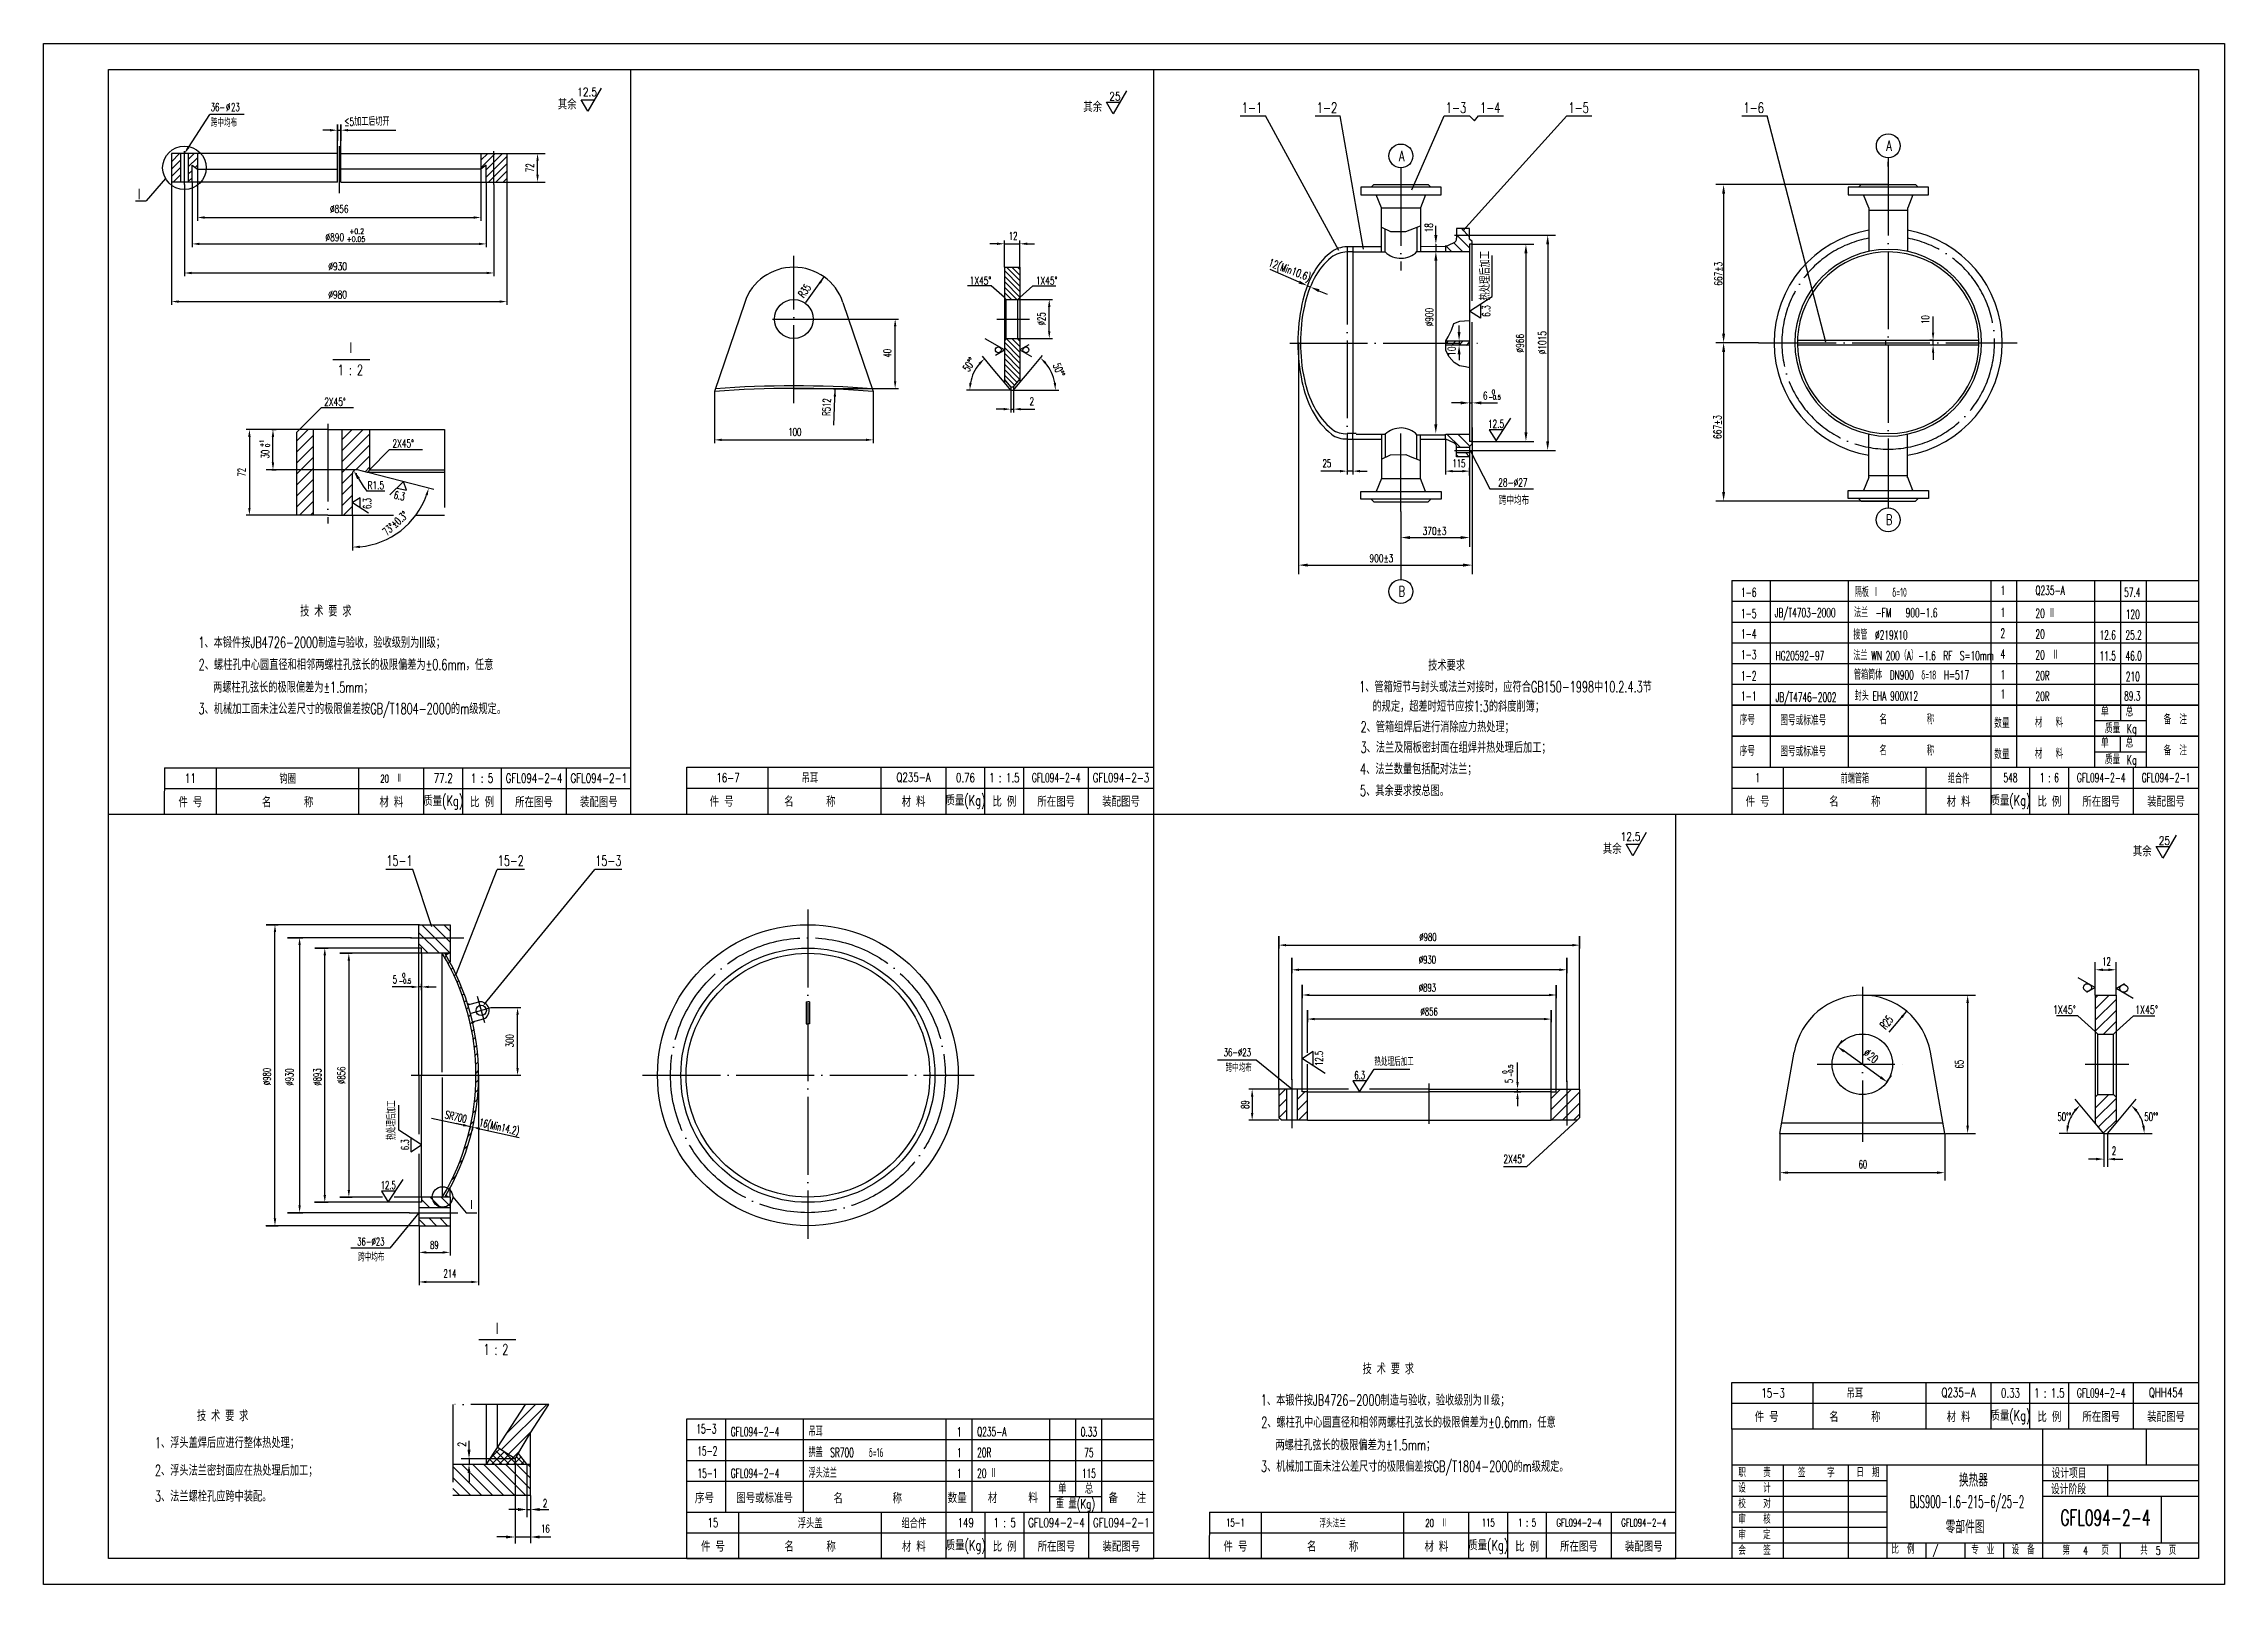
# Model space of a CAD drawing. Extents: x -242 to 1965, y 40 to 1388.
# Drawn here: x 247 to 1088, y 40 to 634 of the extents above; entities that cross this region are included whole.
import ezdxf
from ezdxf.enums import TextEntityAlignment as Align

# ---------------------------------------------------------------- set-up
doc = ezdxf.new("R2010")
doc.units = 0
doc.header["$MEASUREMENT"] = 0
doc.linetypes.add('DASHDOT-M', pattern=[36, 30, -3, 0, -3])
doc.linetypes.add('DIVIDE-M', pattern=[39, 30, -3, 0, -3, 0, -3])
doc.layers.get('0').update_dxf_attribs({"linetype": 'CONTINUOUS'})
for name, color, linetype in [('1', 3, 'CONTINUOUS'), ('CDR_DWG1', 4, 'CONTINUOUS'), ('CDR_DWG2', 2, 'CONTINUOUS'), ('CDR_DWG3', 1, 'DASHDOT-M'), ('CDR_DWG4', 3, 'DIVIDE-M'), ('XS', 2, 'CONTINUOUS')]:
    doc.layers.add(name, color=color, linetype=linetype)
doc.styles.add('HZ', font='romans', dxfattribs={"width": 0.7, "bigfont": 'hz'})

msp = doc.modelspace()

# ---------------------------------------------------------------- texts
at = {"style": 'HZ'}
for s, height, width, p in [('12.5', 3.2, 0.8, (453, 613.45)), ('25', 3.2, 0.8, (658.2, 611.77)), ('36-', 3, 0.65, (311.72, 607.71)), ('%%c', 3, 0.65, (317.57, 607.71)), ('23', 3, 0.65, (319.52, 607.71)), ('其余', 4, 0.7, (445.53, 608.31)), ('其余', 4, 0.7, (648.19, 607.32)), ('跨中均布', 3, 0.65, (311.7, 601.6)), ('≤5加工后切开', 3, 0.7, (363.2, 602.07)), ('+0.2', 2.04, 0.7, (365.13, 560.31)), ('12', 3, 0.65, (619.45, 558.03)), ('1X45%%D', 3, 0.7, (604.39, 540.84)), ('1X45%%D', 3, 0.7, (629.92, 540.84)), ('2X45%%D', 3, 0.7, (355.49, 494.11)), ('2', 3, 0.65, (627.52, 494.29)), ('6', 3, 0.7, (802.31, 496.49)), ('-0.5', 1.7, 0.7, (804.49, 496.49)), ('0', 1.7, 0.7, (805.74, 498.57)), ('2X45%%D', 3, 0.7, (381.79, 478.04)), ('100', 3, 0.65, (534.45, 482.45)), ('25', 3, 0.65, (740.47, 470.38)), ('115', 3, 0.65, (790.55, 470.38)), ('跨中均布', 3.2, 0.7, (808.46, 455.86)), ('1-6', 3.5, 0.6, (901.86, 420.4)), ('隔板 Ⅰ   δ=10', 3.5, 0.6, (945.68, 420.42)), ('Q235-A', 3.5, 0.6, (1015.37, 421.15)), ('57.4', 3.5, 0.6, (1049.57, 420.42)), ('           技 术 要 求', 4.2, 0.65, (323.8, 412.84)), ('1-5', 3.5, 0.6, (901.86, 412.23)), ('JB/T4703-2000', 3.5, 0.6, (914.83, 412.54)), ('法兰  -FM   900-1.6', 3.5, 0.6, (945.4, 412.54)), ('20 Ⅱ', 3.5, 0.6, (1015.37, 412.3)), ('1、本锻件按JB4726-2000制造与验收，验收级别为III级；', 4.2, 0.65, (306.93, 400.75)), ('1-4', 3.5, 0.6, (901.86, 404.4)), ('接管  %%C219X10', 3.5, 0.6, (945.16, 403.98)), ('20  ', 3.5, 0.6, (1015.37, 404.3)), ('2、螺柱孔中心圆直径和相邻两螺柱孔弦长的极限偏差为%%P0.6mm，任意', 4.2, 0.65, (307.06, 392.21)), ('技术要求', 4.2, 0.65, (781.19, 391.97)), ('1-3', 3.5, 0.6, (901.86, 396.4)), ('HG20592-97', 3.5, 0.6, (915.16, 395.98)), ('法兰 WN 200（A）-1.6  RF  S=10mm', 3.5, 0.6, (945.16, 395.98)), ('20  Ⅱ', 3.5, 0.6, (1015.37, 396.3)), ('  两螺柱孔弦长的极限偏差为%%P1.5mm；', 4.2, 0.65, (308.85, 383.49)), ('1、管箱短节与封头或法兰对接时，应符合GB150-1998中10.2.4.3节', 4.2, 0.65, (754.59, 383.65)), ('1-2', 3.5, 0.6, (901.86, 388.23)), ('管箱筒体  DN900  δ=18  H=517 ', 3.5, 0.6, (945.4, 388.54)), ('20R', 3.5, 0.6, (1015.37, 388.3)), ('3、机械加工面未注公差尺寸的极限偏差按GB/T1804-2000的m级规定。', 4.2, 0.65, (306.98, 375.21)), ('的规定，超差时短节应按1:3的斜度削簿；', 4.2, 0.65, (759.71, 376.13)), ('1-1', 3.5, 0.6, (901.86, 380.4)), ('JB/T4746-2002', 3.5, 0.6, (915.16, 379.98)), ('封头 EHA 900X12', 3.5, 0.6, (945.68, 380.42)), ('20R', 3.5, 0.6, (1015.37, 380.3)), ('89.3', 3.5, 0.6, (1049.57, 380.42)), ('2、管箱组焊后进行消除应力热处理；', 4.2, 0.65, (755.11, 368.22)), ('序号', 3.5, 0.65, (901.32, 371.16)), ('图号或标准号', 3.5, 0.65, (916.98, 370.97)), ('名         称', 3.5, 0.65, (955.18, 371.34)), ('数量', 3.5, 0.65, (999.48, 369.89)), ('材   料', 3.5, 0.65, (1015.14, 370.09)), ('单', 3.5, 0.65, (1040.66, 374.35)), ('质量', 3.5, 0.65, (1042.15, 367.87)), ('总', 3.5, 0.65, (1050.19, 374.35)), ('Kg', 3.5, 0.65, (1050.58, 367.82)), ('备  注', 3.5, 0.65, (1064.79, 371.31)), ('3、法兰及隔板密封面在组焊并热处理后加工；', 4.2, 0.65, (755.11, 360.28)), ('序号', 3.5, 0.65, (901.31, 359.16)), ('图号或标准号', 3.5, 0.65, (916.98, 358.97)), ('名         称', 3.5, 0.65, (955.17, 359.34)), ('数量', 3.5, 0.65, (999.48, 357.89)), ('材   料', 3.5, 0.65, (1015.13, 358.1)), ('单', 3.5, 0.65, (1040.65, 362.35)), ('总', 3.5, 0.65, (1050.18, 362.35)), ('备  注', 3.5, 0.65, (1064.79, 359.31)), ('4、法兰数量包括配对法兰；', 4.2, 0.65, (754.93, 351.99)), ('质量', 3.5, 0.65, (1042.14, 355.87)), ('Kg', 3.5, 0.65, (1050.57, 355.82)), ('5、其余要求按总图。', 4.2, 0.65, (754.93, 343.62)), ('12.5', 3.2, 0.8, (855.4, 326.39)), ('25', 3.2, 0.8, (1062.94, 324.82)), ('其余', 4, 0.7, (848.53, 321.31)), ('其余', 4, 0.7, (1052.93, 320.37)), ('12', 3.2, 0.6, (1041.17, 278.24)), ('-0.5', 1.7, 0.7, (384.28, 271.4)), ('0', 1.7, 0.7, (385.52, 273.69)), ('1X45%%D', 3.2, 0.7, (1022.13, 259.63)), ('1X45%%D', 3.2, 0.7, (1053.79, 259.63)), ('跨中均布', 3, 0.65, (703.07, 237.26)), ('50%%d%%d', 3.2, 0.6, (1023.9, 218.36)), ('50%%d%%d', 3.2, 0.6, (1057.42, 218.36)), ('2X45%%d', 3.2, 0.65, (810.23, 202.08)), ('60', 3.2, 0.6, (947.19, 200.03)), ('2', 3.2, 0.6, (1044.87, 205.26)), ('跨中均布', 3, 0.65, (368.54, 164.25)), ('           技 术 要 求', 4.2, 0.65, (733.54, 120.72)), ('1、本锻件按JB4726-2000制造与验收，验收级别为Ⅱ级；', 4.2, 0.65, (716.67, 108.64)), ('       技 术 要 求', 4.2, 0.65, (292.15, 102.62)), ('15-3', 3.5, 0.6, (498.99, 97.91)), ('2、螺柱孔中心圆直径和相邻两螺柱孔弦长的极限偏差为%%P0.6mm，任意', 4.2, 0.65, (716.8, 100.1)), ('1、浮头盖焊后应进行整体热处理；', 4.2, 0.65, (290.17, 92.25)), ('15-2', 3.5, 0.6, (499.32, 89.38)), ('GFL094-2-4', 3.5, 0.6, (512.25, 96.8)), ('拱盖  SR700   δ=16', 3.5, 0.6, (542.25, 88.8)), ('吊耳', 3.5, 0.6, (542.25, 96.8)), ('Q235-A', 3.5, 0.6, (607.25, 96.8)), ('  两螺柱孔弦长的极限偏差为%%P1.5mm；', 4.2, 0.65, (718.59, 91.38)), ('2、浮头法兰密封面应在热处理后加工；', 4.2, 0.65, (290.17, 81.57)), ('15-1', 3.5, 0.6, (499.39, 80.8)), ('GFL094-2-4', 3.5, 0.6, (512.25, 80.8)), ('浮头法兰', 3.5, 0.6, (542.25, 80.8)), ('20R', 3.5, 0.6, (607.25, 88.8)), ('20 Ⅱ', 3.5, 0.6, (607.25, 80.8)), ('3、机械加工面未注公差尺寸的极限偏差按GB/T1804-2000的m级规定。', 4.2, 0.65, (716.73, 83.1)), ('职    责', 3.2, 0.7, (900.8, 81.11)), ('签     字', 3.2, 0.7, (923.82, 81.06)), ('日  期', 3.2, 0.7, (946.36, 81.15)), ('设计项目', 4, 0.65, (1021.59, 80.6)), ('3、法兰螺栓孔应跨中装配。', 4.2, 0.65, (290.17, 71.6)), ('单', 3.5, 0.7, (638.53, 74.77)), ('总', 3.5, 0.7, (648.8, 74.72)), ('设    计', 3.2, 0.7, (900.8, 75.11)), ('设计阶段', 4, 0.65, (1021.38, 74.45)), ('2', 3, 0.65, (439.8, 69.51)), ('序号', 4, 0.8, (498.42, 71)), ('图号或标准号', 4, 0.7, (514.37, 71.01)), ('名        称', 4, 0.8, (551.84, 70.9)), ('数量', 4, 0.8, (595.87, 71.02)), ('材     料', 4, 0.8, (611.41, 71.07)), ('重 量(Kg)', 3.5, 0.7, (637.59, 68.99)), ('备   注', 4, 0.8, (657.92, 71.02)), ('校    对', 3.2, 0.7, (900.8, 69.11)), ('审    核', 3.2, 0.7, (900.8, 63.11)), ('审    定', 3.2, 0.7, (900.8, 57.11)), ('会    签', 3.2, 0.7, (900.8, 51.11)), ('比  例', 3.2, 0.7, (959.83, 51.54)), ('/', 3.2, 0.7, (975.79, 51.36)), ('专  业', 3.2, 0.7, (990.61, 51.33)), ('设  备', 3.2, 0.7, (1006.19, 51.32)), ('第   4   页', 3.2, 0.7, (1025.78, 51.13)), ('共  5  页', 3.2, 0.7, (1055.78, 51.13))]:
    msp.add_text(s, height=height, dxfattribs=dict(at, width=width)).set_placement(p)
for s, height, rotation, width, p in [('72', 3, 90, 0.65, (436.24, 584.19)), ('R35', 3, 54, 0.65, (540.41, 535.47)), ('%%c25', 3, 90, 0.65, (633.57, 525.08)), ('40', 3, 90, 0.65, (574.14, 512.68)), ('50%%d%%d', 3, 57.31974, 0.65, (604.05, 506.94)), ('50%%d%%d', 3, 292.91796, 0.65, (636.4, 509.78)), ('R512', 3, 88, 0.65, (550.58, 490.15)), ('+1', 1.7, 90, 0.7, (332.23, 478.17)), ('30', 3, 90, 0.65, (334.2, 473.77)), ('0', 1.7, 90, 0.7, (334.46, 478.17)), ('72', 3, 90, 0.65, (325.12, 466.78)), ('73%%d%%p0.3%%d', 3, 41.8869, 0.65, (379.64, 443.85)), ('R25', 3.2, 50, 0.6, (957.56, 253.39)), ('300', 3, 90, 0.65, (428.52, 246.77)), ('%%c', 3.2, 321.91219, 0.65, (948.72, 243.86)), ('20', 3.2, 321.91219, 0.65, (950.36, 242.57)), ('0', 1.7, 90, 0.7, (811.6, 236.59)), ('-0.5', 1.7, 90, 0.7, (813.89, 235.35)), ('65', 3.2, 90, 0.6, (987.63, 238.6)), ('SR700', 3, 347, 0.65, (401.81, 219.45)), ('16(Min14.2)', 3, 347, 0.65, (414.91, 216.43))]:
    msp.add_text(s, height=height, rotation=rotation, dxfattribs=dict(at, width=width)).set_placement(p)
for s, height, width, p in [('%%C856', 3, 0.7, (361.25, 568.46)), ('%%C890 ', 3, 0.7, (360.25, 557.56)), ('+0.05', 2.04, 0.7, (367.71, 557.32)), ('%%C930 ', 3, 0.7, (361.35, 546.36)), ('%%C980 ', 3, 0.7, (361.35, 535.46)), ('12.5', 3, 0.7, (807.36, 485.61)), ('R1.5', 3, 0.7, (375.37, 461.95)), ('28-%%C27', 3, 0.7, (813.87, 463)), ('370%%P3', 3, 0.7, (783.67, 444.3)), ('900%%P3 ', 3, 0.7, (763.87, 433.81)), ('%%C980 ', 3, 0.65, (781.78, 287.75)), ('%%C930 ', 3, 0.65, (781.58, 279.02)), ('5', 3, 0.65, (382.7, 271.41)), ('%%C893 ', 3, 0.65, (781.58, 268.24)), ('%%C856', 3, 0.65, (781.58, 259.03)), ('36-%%C23', 3, 0.65, (707.6, 243.28)), ('6.3', 3, 0.65, (754.8, 234.5)), ('热处理后加工', 3, 0.65, (768.05, 239.63)), ('12.5', 3, 0.65, (380.15, 192.1)), ('36-%%C23', 3, 0.65, (373.44, 170.36)), ('89', 3, 0.65, (397.94, 169.01)), ('214', 3, 0.65, (403.94, 158.05)), ('GFL094-2-4', 6, 0.65, (1042.43, 62.41)), ('16', 3, 0.65, (440.78, 59.65))]:
    msp.add_text(s, height=height, dxfattribs=dict(at, width=width)).set_placement(p, align=Align.CENTER)
for s, height, rotation, width, p in [('18', 3, 90, 0.7, (782.97, 562.7)), ('12(Min10.6)', 3, 339.15926, 0.7, (727.27, 545.1)), ('热处理后加工', 3.5, 90, 0.7, (804.98, 544.25)), ('667%%P3 ', 3, 90, 0.7, (894.58, 545.7)), ('%%C900 ', 3, 90, 0.7, (783.17, 529)), ('6.3', 3, 90, 0.7, (805.07, 530.6)), ('%%C966', 3, 90, 0.7, (818.07, 518.2)), ('%%C1015', 3, 90, 0.7, (826.67, 518.4)), ('10', 3, 90, 0.7, (791.76, 515.1)), ('667%%P3 ', 3, 90, 0.7, (894.28, 486.6)), ('6.3', 3, 90, 0.65, (373.54, 456.4)), ('6.3', 3, 347.72462, 0.65, (384.17, 457.93)), ('12.5', 3, 90, 0.65, (740.6, 242.46)), ('%%C980 ', 3, 90, 0.65, (334.86, 236.16)), ('%%C930 ', 3, 90, 0.65, (343.58, 235.96)), ('%%C893 ', 3, 90, 0.65, (354.36, 235.96)), ('%%C856', 3, 90, 0.65, (363.58, 235.96)), ('5', 3, 90, 0.65, (813.88, 233.77)), ('热处理后加工', 3, 90, 0.65, (382.97, 218.65)), ('89', 3, 90, 0.65, (712.11, 224.67)), ('6.3', 3, 90, 0.65, (388.1, 209.18)), ('2', 3.2, 90, 0.7, (410.13, 93.67))]:
    msp.add_text(s, height=height, rotation=rotation, dxfattribs=dict(at, width=width)).set_placement(p, align=Align.CENTER)
for s, height, width, p in [('1', 3.5, 0.6, (1002.8, 422.92)), ('1', 3.5, 0.6, (1002.8, 414.42)), ('120', 3.5, 0.6, (1052.92, 413.72)), ('2', 3.5, 0.6, (1002.8, 406.42)), ('12.6', 3.5, 0.6, (1043.26, 405.68)), ('25.2', 3.5, 0.6, (1053.26, 405.68)), ('4', 3.5, 0.6, (1002.8, 398.42)), ('11.5', 3.5, 0.6, (1043.26, 397.68)), ('46.0', 3.5, 0.6, (1053.26, 397.68)), ('1', 3.5, 0.6, (1002.8, 390.42)), ('210', 3.5, 0.6, (1052.92, 389.72)), ('1', 3.5, 0.6, (1002.8, 382.92)), ('11', 3.5, 0.7, (303.86, 350.52)), ('钩圈', 3.5, 0.7, (341.36, 350.52)), ('20  Ⅱ', 3, 0.65, (381.36, 350.52)), ('77.2', 3.5, 0.7, (401.36, 350.52)), ('1 : 5', 3.5, 0.7, (416.36, 350.52)), ('GFL094-2-4', 3.5, 0.7, (436.36, 350.52)), ('GFL094-2-1', 3.5, 0.7, (461.36, 350.52)), ('16-7', 3.5, 0.7, (511.2, 350.7)), ('吊耳', 3.5, 0.7, (542.75, 350.7)), ('Q235-A', 3.5, 0.7, (582.75, 350.7)), ('0.76', 3.5, 0.7, (602.75, 350.7)), ('1 : 1.5', 3.5, 0.7, (617.75, 350.7)), ('GFL094-2-4', 3.5, 0.6, (637.75, 350.7)), ('GFL094-2-3', 3.5, 0.7, (662.75, 350.7)), ('1', 3.5, 0.6, (908.25, 350.7)), ('前端管箱', 3.5, 0.6, (945.75, 350.7)), ('组合件', 3.5, 0.6, (985.75, 350.7)), ('548', 3.5, 0.6, (1005.75, 350.7)), ('1 : 6', 3.5, 0.6, (1020.75, 350.7)), ('GFL094-2-4', 3.5, 0.6, (1040.75, 350.7)), ('GFL094-2-1', 3.5, 0.6, (1065.75, 350.7)), ('件 号', 4, 0.7, (303.86, 341.52)), ('名      称', 4, 0.7, (341.36, 341.52)), ('材 料', 4, 0.7, (381.36, 341.52)), ('质量(Kg)', 4, 0.7, (401.36, 341.52)), ('比 例', 4, 0.7, (416.36, 341.52)), ('所在图号', 4, 0.7, (436.36, 341.52)), ('装配图号', 4, 0.7, (461.36, 341.52)), ('件 号', 4, 0.7, (508.73, 341.7)), ('名      称', 4, 0.7, (542.75, 341.7)), ('材 料', 4, 0.7, (582.75, 341.7)), ('质量(Kg)', 4, 0.7, (602.75, 341.7)), ('比 例', 4, 0.7, (617.75, 341.7)), ('所在图号', 4, 0.7, (637.75, 341.7)), ('装配图号', 4, 0.7, (662.75, 341.7)), ('件 号', 4, 0.7, (908.25, 341.7)), ('名      称', 4, 0.7, (945.75, 341.7)), ('材 料', 4, 0.7, (985.75, 341.7)), ('质量(Kg)', 4, 0.7, (1005.75, 341.7)), ('比 例', 4, 0.7, (1020.75, 341.7)), ('所在图号', 4, 0.7, (1040.75, 341.7)), ('装配图号', 4, 0.7, (1065.75, 341.7)), ('15-3', 3.5, 0.7, (914.2, 113.52)), ('吊耳', 3.5, 0.7, (945.75, 113.52)), ('Q235-A', 3.5, 0.7, (985.75, 113.52)), ('0.33', 3.5, 0.7, (1005.75, 113.52)), ('1 : 1.5', 3.5, 0.7, (1020.75, 113.52)), ('GFL094-2-4', 3.5, 0.6, (1040.75, 113.52)), ('QHH454', 3.5, 0.7, (1065.75, 113.52)), ('件 号', 4, 0.7, (911.73, 104.52)), ('名      称', 4, 0.7, (945.75, 104.52)), ('材 料', 4, 0.7, (985.75, 104.52)), ('质量(Kg)', 4, 0.7, (1005.75, 104.52)), ('比 例', 4, 0.7, (1020.75, 104.52)), ('所在图号', 4, 0.7, (1040.75, 104.52)), ('装配图号', 4, 0.7, (1065.75, 104.52)), ('1', 3.5, 0.6, (600.35, 98.5)), ('0.33', 3.5, 0.6, (650.35, 98.5)), ('1', 3.5, 0.6, (600.35, 90.5)), ('1', 3.5, 0.6, (600.35, 82.5)), ('115', 3.5, 0.6, (650.35, 82.5)), ('75', 3.5, 0.6, (650.35, 90.5)), ('换热器', 5, 0.65, (991.48, 80.16)), ('BJS900-1.6-215-6/25-2', 4.75, 0.5, (989.01, 71.23)), ('15', 3.5, 0.7, (505.36, 63.52)), ('浮头盖', 3.5, 0.7, (542.86, 63.52)), ('组合件', 3.5, 0.7, (582.86, 63.52)), ('149', 3.5, 0.7, (602.86, 63.52)), ('1 : 5', 3.5, 0.7, (617.86, 63.52)), ('GFL094-2-4', 3.5, 0.7, (637.86, 63.52)), ('GFL094-2-1', 3.5, 0.7, (662.86, 63.52)), ('15-1', 3, 0.65, (706.86, 63.52)), ('浮头法兰', 3, 0.65, (744.36, 63.52)), ('20  Ⅱ', 3, 0.65, (784.36, 63.52)), ('115', 3, 0.65, (804.36, 63.52)), ('1 : 5', 3, 0.65, (819.36, 63.52)), ('GFL094-2-4', 3, 0.65, (839.36, 63.52)), ('GFL094-2-4', 3, 0.65, (864.36, 63.52)), ('零部件图', 5, 0.65, (988.25, 62.11)), ('件 号', 4, 0.7, (505.36, 54.52)), ('名      称', 4, 0.7, (542.86, 54.52)), ('材 料', 4, 0.7, (582.86, 54.52)), ('质量(Kg)', 4, 0.7, (602.86, 54.52)), ('比 例', 4, 0.7, (617.86, 54.52)), ('所在图号', 4, 0.7, (637.86, 54.52)), ('装配图号', 4, 0.7, (662.86, 54.52)), ('件 号', 4, 0.7, (706.86, 54.52)), ('名      称', 4, 0.7, (744.36, 54.52)), ('材 料', 4, 0.7, (784.36, 54.52)), ('质量(Kg)', 4, 0.7, (804.36, 54.52)), ('比 例', 4, 0.7, (819.36, 54.52)), ('所在图号', 4, 0.7, (839.36, 54.52)), ('装配图号', 4, 0.7, (864.36, 54.52))]:
    msp.add_text(s, height=height, dxfattribs=dict(at, width=width)).set_placement(p, align=Align.MIDDLE)
at = {"layer": 'CDR_DWG1', "style": 'HZ'}
for s, width, p in [('1-1', 0.7, (713.25, 608.97)), ('1-2', 0.7, (742.17, 608.97)), ('1-3', 0.7, (791.92, 608.97)), ('1-4', 0.7, (805.13, 608.97)), ('1-5', 0.7, (839.22, 608.97)), ('1-6', 0.7, (906.73, 608.97)), ('15-1', 0.68, (384.46, 318.7)), ('15-2', 0.68, (427.42, 318.7)), ('15-3', 0.68, (465, 318.7))]:
    msp.add_text(s, height=4, dxfattribs=dict(at, width=width)).set_placement(p, align=Align.MIDDLE)
at = {"layer": 'CDR_DWG1', "style": 'HZ', "width": 0.65}
msp.add_text('10', height=3, rotation=90, dxfattribs=at).set_placement((974.41, 525.64))
at = {"layer": 'CDR_DWG2', "style": 'HZ', "width": 0.7}
for s, p in [('A', (771.01, 588.4)), ('A', (958.97, 592.33)), ('B', (958.92, 448.13)), ('B', (771.01, 420.53))]:
    msp.add_text(s, height=4, dxfattribs=at).set_placement(p, align=Align.CENTER)
at = {"layer": 'CDR_DWG2', "style": 'HZ'}
for s, height, width, p in [('I', 4, 0.68, (283.59, 573.71)), ('I', 4, 0.7, (365.28, 514.52)), ('1 : 2', 4, 0.7, (360.62, 505.89)), ('I', 4.2, 0.65, (421.71, 136.33)), ('1 : 2', 4.2, 0.65, (416.9, 128.15))]:
    msp.add_text(s, height=height, dxfattribs=dict(at, width=width)).set_placement(p)
at = {"layer": 'CDR_DWG2', "style": 'HZ', "width": 0.65}
msp.add_text('Ⅰ', height=4, dxfattribs=at).set_placement((412.24, 186), align=Align.MIDDLE)

# ---------------------------------------------------------------- blocks, each defined once
blk = doc.blocks.new('*X22')
for p, q in [((97.49, 122.95), (101.86, 127.31)), ((114.99, 119.24), (123.07, 127.31)), ((114.99, 123.48), (118.83, 127.31)), ((97.49, 118.71), (103.99, 125.21)), ((97.49, 114.46), (103.99, 120.96)), ((114.99, 114.99), (125.49, 125.49)), ((114.99, 110.75), (125.49, 121.25)), ((97.49, 110.22), (103.99, 116.72)), ((97.49, 105.98), (103.99, 112.48)), ((114.99, 106.51), (119, 110.51)), ((120.35, 111.87), (125.49, 117.01)), ((123.8, 111.07), (125.49, 112.77)), ((97.49, 101.74), (103.99, 108.24)), ((97.49, 97.49), (103.99, 103.99)), ((114.99, 102.27), (118.99, 106.27)), ((114.99, 98.02), (118.99, 102.02)), ((98.56, 94.31), (103.99, 99.75)), ((102.8, 94.31), (103.99, 95.51)), ((115.53, 94.31), (118.99, 97.78))]:
    blk.add_line(p, q)
blk = doc.blocks.new('*X15')
at = {"color": 0}
for p, q in [((140.48, 68.82), (140.36, 68.95)), ((143.31, 68.82), (141.47, 70.66)), ((141.67, 70.96), (145.38, 74.67)), ((142.36, 68.82), (147.09, 73.55)), ((146.14, 68.82), (142.59, 72.37)), ((148.97, 68.82), (143.71, 74.08)), ((145.19, 68.82), (148.8, 72.43)), ((151.8, 68.82), (147.03, 73.59)), ((148.02, 68.82), (153.17, 73.97)), ((150.84, 68.82), (153.63, 71.61)), ((154.63, 68.82), (151.77, 71.67)), ((153.67, 68.82), (154.89, 70.04))]:
    blk.add_line(p, q, dxfattribs=at)
blk = doc.blocks.new('*X16')
at = {"color": 0}
for p, q in [((138.34, 56.82), (127.28, 67.89)), ((133.11, 66.29), (130.58, 68.82)), ((146.83, 56.82), (134.83, 68.82)), ((151.07, 56.82), (139.07, 68.82)), ((155.31, 56.82), (143.31, 68.82)), ((157.28, 59.1), (147.55, 68.82)), ((157.28, 63.34), (151.8, 68.82)), ((157.28, 67.58), (156.04, 68.82)), ((134.1, 56.82), (127.28, 63.64)), ((129.86, 56.82), (127.28, 59.4)), ((142.58, 56.82), (134.08, 65.32))]:
    blk.add_line(p, q, dxfattribs=at)
blk = doc.blocks.new('*X14')
for p, q in [((18.71, 5.45), (36.26, 23)), ((20.8, 11.96), (31.84, 23)), ((21.38, 3.71), (30.56, 12.89))]:
    blk.add_line(p, q)
blk = doc.blocks.new('*X19')
at = {"color": 0}
for p, q in [((147.66, 259.63), (136.76, 270.53)), ((147.66, 263.88), (141, 270.53)), ((147.66, 268.12), (145.25, 270.53)), ((143.52, 259.53), (135.66, 267.39)), ((139.27, 259.53), (135.66, 263.15))]:
    blk.add_line(p, q, dxfattribs=at)
blk = doc.blocks.new('*X17')
for p, q in [((9.98, 45.33), (10.61, 45.97)), ((11.23, 43.05), (11.88, 43.7)), ((12.44, 40.72), (13.1, 41.39)), ((13.58, 38.33), (14.26, 39.01)), ((14.67, 35.88), (15.37, 36.58)), ((15.69, 33.37), (16.41, 34.09)), ((16.66, 30.8), (17.39, 31.53)), ((17.56, 28.16), (18.31, 28.92)), ((18.39, 25.46), (19.16, 26.23)), ((19.14, 22.68), (19.94, 23.47)), ((19.83, 19.83), (20.64, 20.64)), ((20.43, 16.89), (21.27, 17.73)), ((20.94, 13.87), (21.81, 14.73)), ((21.37, 10.76), (22.26, 11.65)), ((21.69, 7.55), (22.61, 8.47)), ((21.9, 4.22), (22.85, 5.18)), ((22, 0.78), (22.98, 1.77)), ((21.77, -6.52), (22.84, -5.45)), ((21.96, -2.79), (22.98, -1.77)), ((20.84, -14.51), (22.02, -13.33)), ((21.41, -10.41), (22.53, -9.29)), ((18.93, -23.5), (20.28, -22.15)), ((20.04, -18.86), (21.29, -17.6)), ((15.41, -34.09), (17.05, -32.45)), ((17.44, -28.52), (18.91, -27.06)), ((12.56, -40.48), (14.48, -38.56))]:
    blk.add_line(p, q)
blk = doc.blocks.new('*X18')
at = {"color": 0}
for p, q in [((139.69, 161.53), (136.66, 164.57)), ((143.94, 161.53), (139.94, 165.53)), ((147.66, 162.05), (144.18, 165.53)), ((138.21, 154.53), (135.66, 157.08)), ((142.45, 154.53), (139.45, 157.53)), ((146.69, 154.53), (143.69, 157.53))]:
    blk.add_line(p, q, dxfattribs=at)
blk = doc.blocks.new('*X21')
for p, q in [((47.89, 211.94), (51.06, 215.11)), ((47.89, 214.77), (48.23, 215.11)), ((47.89, 209.11), (51.39, 212.61)), ((54.39, 212.78), (56.72, 215.11)), ((54.39, 209.96), (57.89, 213.46)), ((57.02, 209.76), (57.89, 210.63)), ((47.89, 206.28), (51.39, 209.78)), ((48.54, 204.11), (51.39, 206.96)), ((51.37, 204.11), (51.39, 204.13)), ((54.39, 207.13), (55.89, 208.63)), ((54.39, 204.3), (55.89, 205.8))]:
    blk.add_line(p, q)
blk = doc.blocks.new('*X20')
for p, q in [((167.24, 209.67), (172.68, 215.11)), ((167.24, 212.5), (169.85, 215.11)), ((169.24, 208.84), (175.51, 215.11)), ((169.24, 206.01), (177.24, 214.01)), ((170.17, 204.11), (177.24, 211.18)), ((173, 204.11), (177.24, 208.36)), ((175.82, 204.11), (177.24, 205.53))]:
    blk.add_line(p, q)
blk = doc.blocks.new('*X87')
at = {"layer": '1', "color": 0, "linetype": 'Continuous'}
for p, q in [((-21950.87, -21632.62), (-21945.48, -21627.22)), ((-21950.87, -21628.37), (-21949.72, -21627.22)), ((-21950.87, -21636.86), (-21942.87, -21628.86)), ((-21950.87, -21641.1), (-21942.87, -21633.1)), ((-21947.75, -21642.22), (-21942.87, -21637.34)), ((-21950.87, -21670.8), (-21945.63, -21665.55)), ((-21950.87, -21666.56), (-21949.87, -21665.55)), ((-21950.87, -21675.04), (-21942.87, -21667.04)), ((-21949.64, -21678.05), (-21942.87, -21671.28)), ((-21947.7, -21680.36), (-21942.87, -21675.53))]:
    blk.add_line(p, q, dxfattribs=at)
blk = doc.blocks.new('MM')
at = {"layer": 'XS', "color": 3}
blk.add_lwpolyline([(3.85, 6.67), (0, 0), (-1.93, 3.33)], dxfattribs=at)
blk.add_circle((0, 3), 1.5, dxfattribs=at)
blk = doc.blocks.new('*X75')
for p, q in [((124, 240.87), (120.87, 244)), ((116.96, 235.18), (114.65, 237.49)), ((121.21, 235.18), (117.79, 238.6)), ((124, 236.62), (119, 241.62))]:
    blk.add_line(p, q)
blk = doc.blocks.new('*X76')
for p, q in [((120.32, 159.7), (115.19, 164.82)), ((124.13, 160.13), (119.43, 164.82)), ((124, 164.5), (123.68, 164.82)), ((119.77, 156), (119, 156.77)), ((124, 156.01), (122.35, 157.67))]:
    blk.add_line(p, q)
blk = doc.blocks.new('*X74')
for p, q in [((115.19, 200.04), (115.76, 200.61)), ((116.99, 199.01), (118.59, 200.61)), ((119.82, 199.01), (121.42, 200.61)), ((122.65, 199.01), (124, 200.37))]:
    blk.add_line(p, q)

# ---------------------------------------------------------------- linework, layer by layer
for p, q in [((247.25, 633.7), (1088.25, 633.7)), ((247.25, 39.7), (247.25, 633.7)), ((1088.25, 633.7), (1088.25, 39.7)), ((473.75, 336.7), (473.75, 623.7)), ((675.25, 623.7), (675.25, 49.7)), ((664.91, 615.53), (659.76, 606.61)), ((303.06, 593.67), (311.29, 606.35)), ((324.61, 606.35), (311.29, 606.35)), ((659.76, 606.61), (657.19, 611.07)), ((657.19, 611.07), (662.34, 611.07)), ((708.7, 605.89), (718.4, 605.89)), ((746.71, 553.96), (718.4, 605.89)), ((737.62, 605.89), (747.32, 605.89)), ((756.24, 554.52), (747.32, 605.89)), ((774.9, 577.39), (787.37, 605.89)), ((787.37, 605.89), (797.07, 605.89)), ((794.55, 561.56), (834.67, 605.89)), ((797.07, 605.89), (799.09, 603.88)), ((799.09, 603.88), (800.58, 605.89)), ((800.58, 605.89), (810.28, 605.89)), ((834.67, 605.89), (844.37, 605.89)), ((902.18, 605.89), (911.88, 605.89)), ((934.59, 518.61), (911.88, 605.89)), ((357.74, 600.32), (354.94, 600.32)), ((360.54, 602.56), (360.54, 596.25)), ((360.54, 591.38), (360.54, 602.56)), ((360.54, 600.32), (361.89, 600.32)), ((361.89, 602.56), (361.89, 596.25)), ((361.89, 591.38), (361.89, 602.56)), ((364.69, 600.32), (383.13, 600.32)), ((425.83, 591.32), (440.66, 591.32)), ((437.4, 591.32), (438.99, 591.32)), ((294.23, 581.71), (286.76, 573.08)), ((296.54, 580.32), (296.54, 533)), ((304.54, 580.32), (304.54, 555.23)), ((306.54, 585.32), (306.54, 565.41)), ((415.89, 585.32), (415.89, 565.41)), ((417.89, 580.32), (417.89, 555.23)), ((425.83, 580.32), (440.66, 580.32)), ((425.89, 580.32), (425.89, 533)), ((437.4, 580.32), (438.99, 580.32)), ((437.74, 583.12), (437.74, 588.52)), ((282.64, 573.08), (286.76, 573.08)), ((301.54, 579.42), (301.54, 544.03)), ((420.89, 579.42), (420.89, 544.03)), ((958.59, 579.37), (892.13, 579.37)), ((895.13, 575.87), (895.13, 521.87)), ((309.34, 566.66), (413.09, 566.66)), ((307.34, 556.48), (415.09, 556.48)), ((614.95, 556.53), (612.15, 556.53)), ((617.75, 547.52), (617.75, 557.78)), ((617.75, 556.53), (623.75, 556.53)), ((623.75, 547.52), (623.75, 557.78)), ((626.55, 556.53), (629.35, 556.53)), ((784.16, 559.9), (784.16, 563.4)), ((784.16, 556.41), (784.16, 553.56)), ((798.17, 559.85), (830.28, 559.85)), ((798.24, 556.37), (821.9, 556.37)), ((827.28, 556.35), (827.28, 480.4)), ((623.75, 542.33), (618.56, 547.52)), ((623.75, 544.45), (620.68, 547.52)), ((623.75, 546.57), (622.8, 547.52)), ((784.13, 550.47), (784.13, 486.88)), ((805.88, 536.23), (805.88, 552.03)), ((818.9, 552.87), (818.9, 483.87)), ((304.34, 545.28), (418.09, 545.28)), ((541.17, 533.93), (548.24, 543.75)), ((612.71, 540.31), (603.54, 540.31)), ((617.75, 535.77), (612.71, 540.31)), ((623.75, 540.21), (617.75, 546.21)), ((623.75, 538.09), (617.75, 544.09)), ((623.75, 535.97), (617.75, 541.97)), ((622.57, 535.02), (617.75, 539.85)), ((623.75, 535.77), (628.78, 540.31)), ((628.78, 540.31), (637.62, 540.31)), ((731.46, 541.75), (720.22, 546.6)), ((734.73, 540.31), (735.84, 539.85)), ((739.07, 538.45), (742.28, 537.06)), ((299.34, 534.25), (423.09, 534.25)), ((620.45, 535.02), (617.75, 537.72)), ((622.57, 535.02), (636.32, 535.02)), ((635.07, 522.82), (635.07, 532.22)), ((797.18, 530.53), (805.88, 536.23)), ((801.35, 527.9), (797.18, 530.53)), ((801.35, 533.27), (801.35, 527.9)), ((548.74, 527.52), (576.89, 527.52)), ((575.64, 503.57), (575.64, 524.72)), ((788.89, 520.72), (790.25, 523.26)), ((790.25, 523.26), (791.12, 525.8)), ((791.12, 525.8), (793.36, 526.69)), ((793.12, 522.58), (793.12, 525.05)), ((793.36, 526.69), (795.23, 526.85)), ((795.23, 526.85), (797.22, 527)), ((614.12, 507.41), (609.27, 513.19)), ((617.75, 515.65), (610.39, 519.9)), ((614.28, 513.65), (617.75, 515.65)), ((623.75, 512.63), (617.75, 518.63)), ((623.75, 510.51), (617.75, 516.51)), ((623.75, 508.39), (617.75, 514.39)), ((623.75, 514.75), (618.49, 520.01)), ((623.75, 516.88), (620.6, 520.02)), ((623.75, 519), (622.72, 520.02)), ((623, 520.02), (636.32, 520.02)), ((627.21, 517.63), (623.75, 515.63)), ((623.75, 515.63), (628.18, 513.07)), ((627.27, 507.29), (632.47, 513.49)), ((731.24, 518.54), (731.24, 429.16)), ((788.02, 519.08), (788.89, 520.72)), ((788.02, 517.43), (788.02, 519.08)), ((788.02, 515.34), (788.02, 517.43)), ((789.26, 512.96), (788.02, 515.34)), ((793.12, 518.99), (793.12, 517.43)), ((793.12, 513.93), (793.12, 511.62)), ((908.53, 518.37), (892.13, 518.37)), ((908.53, 518.37), (892.13, 518.37)), ((895.13, 514.87), (895.13, 460.02)), ((617.75, 503.09), (614.12, 507.41)), ((623.75, 506.27), (617.75, 512.27)), ((623.67, 504.23), (617.75, 510.15)), ((622.7, 503.07), (617.75, 508.03)), ((621.73, 501.92), (617.75, 505.9)), ((623.75, 503.09), (627.27, 507.29)), ((791.25, 510.71), (789.26, 512.96)), ((793.23, 509.53), (791.25, 510.71)), ((795.61, 509.07), (793.23, 509.53)), ((797.22, 508.77), (795.61, 509.07)), ((505.95, 499.61), (505.95, 479.7)), ((536.56, 500.77), (576.89, 500.77)), ((536.56, 500.77), (548.8, 500.77)), ((551.94, 486.62), (552.48, 500.46)), ((567.17, 499.61), (567.17, 479.7)), ((610.71, 500.11), (603.18, 500.11)), ((620.25, 500.11), (610.71, 500.11)), ((620.25, 500.11), (620.25, 491.54)), ((621.25, 500.11), (621.25, 491.54)), ((621.25, 500.11), (630.62, 500.11)), ((630.62, 500.11), (638.71, 500.11)), ((345.89, 484.9), (354.38, 493.39)), ((354.38, 493.39), (366.72, 493.39)), ((617.45, 492.79), (614.65, 492.79)), ((620.25, 492.79), (621.25, 492.79)), ((624.05, 492.79), (629.5, 492.79)), ((793.68, 495.19), (790.18, 495.19)), ((797.18, 495.19), (798.24, 495.19)), ((801.74, 495.19), (807.98, 495.19)), ((807.36, 480.62), (813.06, 489.32)), ((326.83, 484.9), (325.37, 484.9)), ((345.83, 484.9), (325.54, 484.9)), ((326.62, 482.1), (326.62, 454.7)), ((332.79, 484.9), (326.83, 484.9)), ((335.2, 484.9), (336.95, 484.9)), ((335.7, 472.22), (335.7, 482.1)), ((362.39, 484.9), (372.89, 484.9)), ((508.75, 480.95), (564.37, 480.95)), ((749.95, 481.37), (749.95, 467.63)), ((752.1, 481.38), (752.1, 467.63)), ((787.83, 481.37), (787.83, 483.2)), ((787.83, 481.37), (787.83, 467.63)), ((798.18, 479.37), (798.18, 480.55)), ((798.19, 485.75), (798.19, 439.78)), ((798.24, 480.37), (821.9, 480.37)), ((804.73, 484.79), (807.36, 480.62)), ((810.1, 484.79), (804.73, 484.79)), ((372.89, 469.4), (380.67, 477.18)), ((380.67, 477.18), (393.3, 477.18)), ((797.18, 474.39), (797.18, 439.73)), ((797.34, 476.81), (805.03, 462)), ((798.17, 476.9), (830.28, 476.9)), ((368.21, 469.42), (333.13, 469.42)), ((335.2, 469.42), (336.95, 469.42)), ((366.39, 451.9), (366.39, 467.97)), ((367.6, 467.66), (367.64, 467.84)), ((367.8, 467.97), (367.98, 467.97)), ((372.19, 468.4), (368.27, 469.42)), ((368.68, 466.05), (370.54, 463.08)), ((370.54, 463.08), (371.88, 461.2)), ((397.69, 461.81), (372.25, 468.39)), ((386.03, 464.83), (380.83, 459.72)), ((387.2, 461.58), (386.03, 464.83)), ((747.15, 468.88), (739.85, 468.88)), ((752.1, 468.88), (749.95, 468.88)), ((754.9, 468.88), (757.7, 468.88)), ((790.63, 468.88), (794.38, 468.88)), ((797.18, 467.25), (797.18, 470.13)), ((369.33, 458.59), (366.41, 456.75)), ((366.41, 456.75), (372.5, 452.76)), ((369.33, 454.83), (369.33, 458.59)), ((378.79, 461.2), (371.88, 461.2)), ((383.53, 462.38), (387.2, 461.58)), ((805.03, 462), (821.87, 462)), ((958.59, 457.37), (892.13, 457.37)), ((326.83, 451.9), (325.37, 451.9)), ((344.83, 451.9), (326.83, 451.9)), ((366.39, 451.9), (366.39, 438.33)), ((770.68, 453.31), (770.68, 427.12)), ((774.18, 443.28), (794.69, 443.28)), ((798.19, 441.23), (798.19, 429.16)), ((734.74, 432.66), (794.69, 432.66)), ((1048.26, 378.7), (1048.26, 426.7)), ((898.26, 418.7), (1078.26, 418.7)), ((898.26, 410.7), (1078.26, 410.7)), ((898.26, 410.7), (1078.26, 410.7)), ((898.26, 402.7), (1078.26, 402.7)), ((898.26, 394.7), (1078.26, 394.7)), ((898.26, 394.7), (1078.26, 394.7)), ((898.26, 394.7), (1078.26, 394.7)), ((898.26, 386.7), (1078.26, 386.7)), ((898.26, 378.7), (1078.26, 378.7)), ((1078.26, 378.7), (898.26, 378.7)), ((1048.26, 372.7), (1048.26, 378.7)), ((1038.26, 372.7), (1058.26, 372.7)), ((898.26, 366.7), (1078.26, 366.7)), ((1078.25, 366.7), (898.26, 366.7)), ((898.26, 366.7), (1078.25, 366.7)), ((1048.25, 360.7), (1048.25, 366.7)), ((1038.25, 360.7), (1058.25, 360.7)), ((293.85, 346.52), (473.86, 346.52)), ((495.25, 346.7), (675.25, 346.7)), ((495.26, 346.7), (675.25, 346.7)), ((898.25, 346.7), (1078.25, 346.7)), ((898.26, 346.7), (1078.25, 346.7)), ((272.25, 336.7), (1078.25, 336.7)), ((293.75, 336.7), (473.75, 336.7)), ((876.75, 49.7), (876.75, 336.7)), ((898.26, 336.7), (1078.25, 336.7)), ((389.68, 315.33), (379.23, 315.33)), ((396.92, 293.26), (389.68, 315.33)), ((406.19, 274.56), (422.2, 315.33)), ((417.15, 263.27), (459.78, 315.33)), ((432.64, 315.33), (422.2, 315.33)), ((470.22, 315.33), (459.78, 315.33)), ((392.15, 293.99), (333.05, 293.99)), ((333.05, 293.99), (337.72, 293.99)), ((336.47, 180.79), (336.47, 291.19)), ((389.12, 288.99), (341.35, 288.99)), ((341.35, 288.99), (347.22, 288.99)), ((345.97, 286.19), (345.97, 185.79)), ((723.61, 230.58), (723.61, 289.66)), ((723.61, 289.56), (723.61, 284.89)), ((726.41, 286.14), (836.81, 286.14)), ((839.61, 230.45), (839.61, 289.56)), ((839.61, 289.56), (839.61, 284.89)), ((392.06, 284.99), (351.85, 284.99)), ((351.85, 284.99), (356.93, 284.99)), ((355.68, 189.79), (355.68, 282.19)), ((393.05, 282.99), (361.48, 282.99)), ((361.48, 282.99), (366.21, 282.99)), ((364.96, 280.19), (364.96, 191.79)), ((728.61, 234.21), (728.61, 281.26)), ((728.61, 281.26), (728.61, 275.39)), ((834.61, 233.48), (834.61, 281.26)), ((834.61, 281.26), (834.61, 275.39)), ((1038.45, 266.87), (1038.45, 279.64)), ((1046.46, 266.87), (1046.46, 279.64)), ((389.2, 270.03), (381.71, 270.03)), ((392, 268.8), (392, 271.28)), ((393, 270.03), (392, 270.03)), ((393, 268.8), (393, 271.28)), ((395.8, 270.03), (398.6, 270.03)), ((831.81, 276.64), (731.41, 276.64)), ((732.61, 230.58), (732.61, 270.84)), ((732.61, 270.84), (732.61, 265.67)), ((830.61, 230.55), (830.61, 270.76)), ((830.61, 270.76), (830.61, 265.67)), ((1041.45, 276.64), (1043.46, 276.64)), ((419.84, 262.1), (431.27, 262.1)), ((734.61, 244.61), (734.61, 261.12)), ((734.61, 261.12), (734.61, 256.39)), ((735.41, 266.92), (827.81, 266.92)), ((828.61, 229.56), (828.61, 261.12)), ((828.61, 261.12), (828.61, 256.39)), ((948.63, 266.87), (992.23, 266.87)), ((989.23, 263.87), (989.23, 216.53)), ((430.02, 238.79), (430.02, 259.3)), ((825.81, 257.64), (737.41, 257.64)), ((958.99, 252.59), (965.73, 260.66)), ((1031.74, 258.92), (1023.49, 258.92)), ((1038.45, 252.87), (1031.74, 258.92)), ((1046.46, 252.87), (1053.17, 258.92)), ((1053.17, 258.92), (1061.42, 258.92)), ((736.89, 245.09), (732.73, 242.46)), ((736.89, 239.72), (736.89, 245.09)), ((939.13, 246.98), (940.87, 249.42)), ((955.68, 235.17), (941.57, 245.24)), ((415, 235.93), (415, 157.41)), ((418, 235.99), (431.27, 235.99)), ((714.9, 241.86), (699.9, 241.86)), ((728.61, 230.61), (714.9, 241.86)), ((732.73, 242.46), (741.43, 236.76)), ((734.61, 228.47), (734.61, 240.22)), ((754.72, 229.61), (760.43, 238.31)), ((760.43, 238.31), (774.18, 238.31)), ((815.65, 233.41), (815.65, 240.89)), ((958.12, 233.42), (959.87, 235.87)), ((723.61, 230.58), (712.06, 230.58)), ((713.31, 227.78), (713.31, 221.41)), ((752.1, 233.77), (754.72, 229.61)), ((757.46, 233.77), (752.1, 233.77)), ((814.42, 230.61), (816.9, 230.61)), ((814.42, 229.61), (816.9, 229.61)), ((815.65, 229.61), (815.65, 230.61)), ((384.29, 214.8), (384.29, 224.41)), ((396.89, 219.49), (411.82, 216.18)), ((815.65, 226.81), (815.65, 224.01)), ((1038.45, 217.51), (1030.7, 226.75)), ((1046.46, 217.51), (1054.21, 226.75)), ((393, 209.1), (384.29, 214.8)), ((388.83, 211.84), (388.83, 206.47)), ((409.09, 216.78), (406.36, 217.39)), ((411.82, 216.18), (411.55, 214.95)), ((411.82, 216.17), (412.77, 215.95)), ((412.78, 215.97), (412.5, 214.73)), ((415.51, 215.34), (430.66, 211.94)), ((723.61, 218.61), (712.06, 218.61)), ((838.61, 218.61), (819.06, 200.64)), ((916.85, 213.53), (916.85, 195.43)), ((980.4, 213.53), (980.4, 195.43)), ((980.79, 213.53), (992.23, 213.53)), ((1041.79, 213.53), (1024.53, 213.53)), ((1041.79, 213.53), (1041.79, 200.66)), ((1043.12, 213.53), (1043.12, 200.66)), ((1043.12, 213.53), (1060.38, 213.53)), ((388.83, 206.47), (393, 209.1)), ((1038.79, 203.66), (1035.79, 203.66)), ((1046.12, 203.66), (1049.12, 203.66)), ((380.15, 187.11), (385.85, 195.81)), ((819.06, 200.64), (810.23, 200.64)), ((919.85, 198.43), (977.4, 198.43)), ((392.02, 186.99), (351.76, 186.99)), ((351.76, 186.99), (356.93, 186.99)), ((361.48, 188.99), (366.21, 188.99)), ((377.99, 188.99), (361.48, 188.99)), ((382.88, 191.27), (377.52, 191.27)), ((377.52, 191.27), (380.15, 187.11)), ((394.14, 188.99), (382.39, 188.99)), ((405.02, 189.07), (410.19, 183)), ((392.02, 177.99), (332.95, 177.99)), ((333.05, 177.99), (337.72, 177.99)), ((388.39, 182.99), (341.35, 182.99)), ((341.35, 182.99), (347.22, 182.99)), ((392, 182.99), (380.74, 169.28)), ((392.02, 177.99), (392.02, 166.44)), ((404, 177.99), (404, 166.44)), ((410.19, 183), (414.3, 183)), ((380.74, 169.28), (365.74, 169.28)), ((392.02, 166.44), (392.02, 155.04)), ((394.82, 167.69), (401.2, 167.69)), ((394.82, 156.29), (412.2, 156.29)), ((415, 157.41), (415, 155.04)), ((898.25, 109.52), (1078.25, 109.52)), ((898.26, 109.52), (1078.25, 109.52)), ((411.31, 91.58), (411.31, 95.08)), ((495.35, 95.52), (675.35, 95.52)), ((1058.24, 85.73), (1058.24, 99.73)), ((428.99, 88.08), (408.31, 88.08)), ((411.31, 88.08), (411.31, 86.08)), ((429.05, 88.02), (429.05, 55.45)), ((433.64, 86.02), (433.64, 65.56)), ((495.35, 87.52), (675.35, 87.52)), ((898.24, 85.73), (1078.24, 85.73)), ((918.24, 49.73), (918.24, 85.73)), ((943.24, 49.73), (943.24, 85.73)), ((958.24, 49.73), (958.24, 85.73)), ((1043.24, 73.73), (1043.24, 85.73)), ((1043.24, 73.73), (1043.24, 85.73)), ((411.31, 82.58), (411.31, 79.08)), ((495.35, 79.52), (675.35, 79.52)), ((645.35, 73.52), (645.35, 79.52)), ((898.24, 79.73), (958.24, 79.73)), ((1018.24, 79.73), (1078.24, 79.73)), ((430.14, 68.56), (426.64, 68.56)), ((433.64, 68.56), (435.01, 68.56)), ((435.05, 74.02), (435.05, 55.53)), ((438.55, 68.56), (442.05, 68.56)), ((495.35, 67.52), (675.36, 67.52)), ((635.35, 73.52), (655.35, 73.52)), ((898.24, 73.73), (958.24, 73.73)), ((898.24, 67.73), (958.24, 67.73)), ((1018.24, 73.73), (1078.24, 73.73)), ((1063.87, 73.73), (1063.87, 55.73)), ((495.35, 59.52), (675.36, 59.52)), ((696.85, 59.52), (876.86, 59.52)), ((898.24, 61.73), (958.24, 61.73)), ((425.55, 57.97), (422.05, 57.97)), ((429.12, 57.97), (435.07, 57.97)), ((438.55, 57.97), (442.85, 57.97)), ((898.24, 55.73), (1078.24, 55.73)), ((973.24, 49.73), (973.24, 55.73)), ((988.24, 49.73), (988.24, 55.73)), ((1003.24, 49.73), (1003.24, 55.73)), ((1048.24, 49.73), (1048.24, 55.73)), ((495.25, 49.7), (675.25, 49.7)), ((696.75, 49.7), (876.75, 49.7)), ((1088.25, 39.7), (247.25, 39.7))]:
    msp.add_line(p, q)
for points in [[(462.25, 616.52), (457.1, 607.6), (454.53, 612.06), (459.68, 612.06)], [(763.18, 562.96), (766.71, 561.3), (772.55, 561.22), (774.3, 561.91), (778.18, 563.48)], [(763.18, 473.5), (766.71, 475.15), (772.55, 475.24), (774.3, 474.54), (778.18, 472.97)], [(865.25, 329.52), (860.1, 320.6), (857.53, 325.06), (862.68, 325.06)], [(1069.65, 328.58), (1064.5, 319.66), (1061.92, 324.12), (1067.07, 324.12)]]:
    msp.add_lwpolyline(points)
for centre, radius in [((301.54, 585.83), 8.39), ((615.44, 515.65), 1.15), ((626.06, 515.63), 1.15), ((401.08, 189.07), 3.94)]:
    msp.add_circle(centre, radius)
for centre, radius, start, end in [((620.25, 500.11), 15.82, 140.15415, 169.84585), ((621.25, 500.11), 16.22, 9.90494, 40.09506), ((367.89, 467.97), 1.5, 75.49934, 180), ((366.39, 469.9), 30.32, 275.29288, 340.20645), ((1041.79, 213.53), 14.25, 142.08086, 167.91914), ((1043.12, 213.53), 14.25, 12.08086, 37.91914)]:
    msp.add_arc(centre, radius, start, end)
for points in [[(357.74, 600.79), (357.74, 599.86), (360.54, 600.32)], [(364.69, 600.79), (364.69, 599.86), (361.89, 600.32)], [(303.46, 593.41), (302.67, 593.92), (301.54, 591.32)], [(437.27, 588.52), (438.2, 588.52), (437.74, 591.32)], [(437.27, 583.12), (438.2, 583.12), (437.74, 580.32)], [(895.71, 575.87), (894.55, 575.87), (895.13, 579.37)], [(309.34, 567.13), (309.34, 566.2), (306.54, 566.66)], [(413.09, 567.13), (413.09, 566.2), (415.89, 566.66)], [(307.34, 556.95), (307.34, 556.01), (304.54, 556.48)], [(415.09, 556.95), (415.09, 556.01), (417.89, 556.48)], [(614.95, 557), (614.95, 556.07), (617.75, 556.53)], [(626.55, 557), (626.55, 556.07), (623.75, 556.53)], [(784.74, 559.9), (783.58, 559.9), (784.16, 556.4)], [(819.48, 552.87), (818.31, 552.87), (818.9, 556.37)], [(827.86, 556.35), (826.7, 556.35), (827.28, 559.85)], [(784.74, 550.05), (783.58, 550.05), (784.16, 553.55)], [(304.34, 545.75), (304.34, 544.81), (301.54, 545.28)], [(418.09, 545.75), (418.09, 544.81), (420.89, 545.28)], [(546.22, 541.75), (546.98, 541.21), (548.24, 543.75)], [(731.23, 541.21), (731.69, 542.28), (734.67, 540.36)], [(738.84, 537.91), (739.3, 538.99), (735.86, 539.84)], [(299.34, 534.72), (299.34, 533.78), (296.54, 534.25)], [(423.09, 534.72), (423.09, 533.78), (425.89, 534.25)], [(634.6, 532.22), (635.53, 532.22), (635.07, 535.02)], [(575.17, 524.72), (576.11, 524.72), (575.64, 527.52)], [(634.6, 522.82), (635.53, 522.82), (635.07, 520.02)], [(793.7, 522.58), (792.54, 522.58), (793.12, 519.08)], [(895.71, 521.87), (894.55, 521.87), (895.13, 518.37)], [(793.7, 513.93), (792.54, 513.93), (793.12, 517.43)], [(895.71, 514.87), (894.55, 514.87), (895.13, 518.37)], [(607.77, 510.58), (608.43, 509.92), (610.08, 512.23)], [(633.32, 510.23), (633.98, 510.89), (631.67, 512.54)], [(551.91, 497.68), (552.84, 497.64), (552.48, 500.46)], [(575.17, 503.57), (576.11, 503.57), (575.64, 500.77)], [(605.14, 502.86), (604.21, 502.94), (604.43, 500.11)], [(637.69, 502.94), (636.76, 502.86), (637.46, 500.11)], [(617.45, 493.25), (617.45, 492.32), (620.25, 492.79)], [(624.05, 493.25), (624.05, 492.32), (621.25, 492.79)], [(793.68, 494.61), (793.68, 495.78), (797.18, 495.19)], [(801.74, 494.61), (801.74, 495.78), (798.24, 495.19)], [(326.15, 482.1), (327.09, 482.1), (326.62, 484.9)], [(335.23, 482.1), (336.16, 482.1), (335.7, 484.9)], [(508.75, 481.41), (508.75, 480.48), (505.95, 480.95)], [(564.37, 481.41), (564.37, 480.48), (567.17, 480.95)], [(784.72, 486.88), (783.55, 486.88), (784.13, 483.38)], [(819.48, 483.87), (818.31, 483.87), (818.9, 480.37)], [(827.86, 480.4), (826.7, 480.4), (827.28, 476.9)], [(335.23, 472.22), (336.16, 472.22), (335.7, 469.42)], [(369.18, 466.36), (368.19, 465.75), (366.83, 469.02)], [(747.15, 469.35), (747.15, 468.42), (749.95, 468.88)], [(754.9, 469.35), (754.9, 468.42), (752.1, 468.88)], [(790.63, 469.35), (790.63, 468.42), (787.83, 468.88)], [(794.38, 469.35), (794.38, 468.42), (797.18, 468.88)], [(326.15, 454.7), (327.09, 454.7), (326.62, 451.9)], [(394.48, 459.77), (395.37, 459.5), (395.75, 462.31)], [(895.71, 460.87), (894.55, 460.87), (895.13, 457.37)], [(369.21, 439.25), (369.17, 440.18), (366.39, 439.58)], [(774.18, 442.69), (774.18, 443.86), (770.68, 443.28)], [(793.68, 442.69), (793.68, 443.86), (797.18, 443.28)], [(734.74, 432.07), (734.74, 433.24), (731.24, 432.66)], [(794.69, 432.07), (794.69, 433.24), (798.19, 432.66)], [(336, 291.19), (336.94, 291.19), (336.47, 293.99)], [(345.5, 286.19), (346.43, 286.19), (345.97, 288.99)], [(726.41, 286.6), (726.41, 285.67), (723.61, 286.14)], [(836.81, 286.6), (836.81, 285.67), (839.61, 286.14)], [(355.21, 282.19), (356.15, 282.19), (355.68, 284.99)], [(364.5, 280.19), (365.43, 280.19), (364.96, 282.99)], [(402, 282.99), (404, 282.99), (402.51, 282.12)], [(389.2, 270.5), (389.2, 269.56), (392, 270.03)], [(395.8, 270.5), (395.8, 269.56), (393, 270.03)], [(731.41, 277.1), (731.41, 276.17), (728.61, 276.64)], [(831.81, 277.1), (831.81, 276.17), (834.61, 276.64)], [(1041.45, 277.14), (1041.45, 276.14), (1038.45, 276.64)], [(1043.46, 277.14), (1043.46, 276.14), (1046.46, 276.64)], [(410.89, 263.08), (412.03, 263.4), (410.64, 263.86)], [(429.56, 259.3), (430.49, 259.3), (430.02, 262.1)], [(735.41, 267.39), (735.41, 266.46), (732.61, 266.92)], [(827.81, 267.39), (827.81, 266.46), (830.61, 266.92)], [(988.73, 263.87), (989.73, 263.87), (989.23, 266.87)], [(412.64, 256.54), (413.78, 256.86), (412.84, 255.74)], [(737.41, 258.11), (737.41, 257.18), (734.61, 257.64)], [(825.81, 258.11), (825.81, 257.18), (828.61, 257.64)], [(963.42, 258.68), (964.19, 258.04), (965.73, 260.66)], [(941.86, 245.64), (941.28, 244.83), (939.13, 246.98)], [(429.56, 238.79), (430.49, 238.79), (430.02, 235.99)], [(955.97, 235.57), (955.39, 234.76), (958.12, 233.42)], [(713.78, 227.78), (712.85, 227.78), (713.31, 230.58)], [(816.12, 233.41), (815.18, 233.41), (815.65, 230.61)], [(816.12, 226.81), (815.18, 226.81), (815.65, 229.61)], [(713.78, 221.41), (712.85, 221.41), (713.31, 218.61)], [(1030.9, 221.95), (1030.18, 222.64), (1032.63, 224.45)], [(1054.01, 221.95), (1054.73, 222.64), (1052.28, 224.45)], [(409.19, 217.24), (408.99, 216.32), (411.82, 216.17)], [(409.19, 217.24), (408.99, 216.33), (411.82, 216.18)], [(415.61, 215.8), (415.4, 214.88), (412.77, 215.95)], [(988.73, 216.53), (989.73, 216.53), (989.23, 213.53)], [(1027.35, 216.57), (1028.35, 216.46), (1027.53, 213.53)], [(1057.56, 216.57), (1056.56, 216.46), (1057.38, 213.53)], [(1038.79, 204.16), (1038.79, 203.16), (1041.79, 203.66)], [(1046.12, 204.16), (1046.12, 203.16), (1043.12, 203.66)], [(919.85, 198.93), (919.85, 197.93), (916.85, 198.43)], [(977.4, 198.93), (977.4, 197.93), (980.4, 198.43)], [(345.5, 185.79), (346.43, 185.79), (345.97, 182.99)], [(355.21, 189.79), (356.15, 189.79), (355.68, 186.99)], [(364.5, 191.79), (365.43, 191.79), (364.96, 188.99)], [(404, 188.99), (402, 188.99), (402.51, 189.84)], [(402, 188.99), (402, 188.99), (402, 188.99)], [(404, 188.99), (402, 188.99), (402, 188.99)], [(336, 180.79), (336.94, 180.79), (336.47, 177.99)], [(394.82, 168.16), (394.82, 167.23), (392.02, 167.69)], [(401.2, 168.16), (401.2, 167.23), (404, 167.69)], [(394.82, 156.75), (394.82, 155.82), (392.02, 156.29)], [(412.2, 156.75), (412.2, 155.82), (415, 156.29)], [(411.89, 91.58), (410.72, 91.58), (411.31, 88.08)], [(411.89, 82.58), (410.72, 82.58), (411.31, 86.08)], [(430.14, 67.98), (430.14, 69.15), (433.64, 68.56)], [(438.55, 67.98), (438.55, 69.15), (435.05, 68.56)], [(425.55, 57.38), (425.55, 58.55), (429.05, 57.97)], [(438.55, 57.38), (438.55, 58.55), (435.05, 57.97)]]:
    msp.add_solid(points)
at = {"layer": 'CDR_DWG1'}
for p, q in [((272.25, 623.7), (1078.25, 623.7)), ((272.25, 49.7), (272.25, 623.7)), ((1078.25, 623.7), (1078.25, 49.7)), ((296.54, 591.32), (296.54, 580.32)), ((300.04, 591.32), (296.54, 591.32)), ((300.04, 591.32), (300.04, 580.32)), ((303.04, 591.32), (300.04, 591.32)), ((303.04, 591.32), (303.04, 580.32)), ((306.54, 591.32), (303.04, 591.32)), ((360.54, 591.32), (306.54, 591.32)), ((306.54, 591.32), (306.54, 585.32)), ((360.54, 580.32), (360.54, 591.32)), ((361.89, 591.32), (415.89, 591.32)), ((361.89, 580.32), (361.89, 591.32)), ((415.89, 591.32), (425.89, 591.32)), ((415.89, 591.32), (415.89, 585.32)), ((425.89, 591.32), (425.89, 580.32)), ((300.04, 580.32), (296.54, 580.32)), ((303.04, 580.32), (300.04, 580.32)), ((304.54, 580.32), (303.04, 580.32)), ((304.54, 580.32), (304.54, 586.82)), ((304.54, 586.82), (306.54, 585.32)), ((360.52, 580.32), (304.54, 580.32)), ((306.54, 585.32), (360.54, 585.32)), ((361.88, 580.32), (417.89, 580.32)), ((415.89, 585.32), (361.89, 585.32)), ((417.89, 586.82), (415.89, 585.32)), ((417.89, 580.32), (417.89, 586.82)), ((417.89, 580.32), (425.89, 580.32)), ((958.64, 586.32), (958.64, 588.17)), ((786.18, 578.37), (755.18, 578.37)), ((755.18, 578.37), (755.18, 575.37)), ((755.18, 575.37), (786.18, 575.37)), ((759.18, 578.37), (760.18, 579.37)), ((760.18, 579.37), (781.18, 579.37)), ((763.18, 570.37), (761.18, 575.37)), ((780.18, 575.37), (778.18, 570.37)), ((780.18, 575.37), (780.18, 575.37)), ((781.18, 579.37), (782.18, 578.37)), ((786.18, 575.37), (786.18, 578.37)), ((944.98, 578.37), (943.13, 578.37)), ((943.13, 578.37), (943.13, 575.37)), ((943.13, 575.37), (944.98, 575.37)), ((947.13, 578.37), (944.98, 578.37)), ((944.98, 575.37), (947.14, 575.37)), ((947.13, 578.37), (948.13, 579.37)), ((974.13, 578.37), (947.13, 578.37)), ((947.14, 575.37), (949.17, 575.37)), ((948.13, 579.37), (949.44, 579.37)), ((949.13, 575.37), (974.13, 575.37)), ((951.13, 570.37), (949.13, 575.37)), ((949.44, 579.37), (969.13, 579.37)), ((968.13, 575.37), (966.13, 570.37)), ((968.13, 575.37), (968.13, 575.37)), ((969.13, 579.37), (970.13, 578.37)), ((974.13, 575.37), (974.13, 578.37)), ((763.18, 553.37), (763.18, 570.37)), ((763.18, 570.37), (778.18, 570.37)), ((778.18, 570.37), (778.18, 553.55)), ((951.13, 570.37), (951.13, 569.48)), ((951.13, 569.5), (966.04, 569.5)), ((951.13, 569.48), (951.13, 553.59)), ((966.04, 570.41), (966.04, 569.51)), ((966.04, 569.51), (966.04, 553.55)), ((763.18, 555.39), (749.95, 555.37)), ((752.09, 555.37), (752.09, 553.38)), ((764.66, 553.37), (764.66, 562.26)), ((776.87, 562.95), (776.87, 553.55)), ((787.83, 555.44), (778.18, 555.42)), ((787.83, 555.44), (790.99, 556.85)), ((787.83, 555.44), (787.83, 553.55)), ((792.18, 562.37), (792.18, 558.67)), ((797.18, 562.37), (792.18, 562.37)), ((797.18, 558.37), (797.18, 562.37)), ((798.18, 557.37), (797.18, 558.37)), ((798.18, 556.37), (797.18, 556.37)), ((797.18, 556.37), (797.18, 553.8)), ((798.18, 556.64), (798.18, 557.37)), ((798.18, 534.53), (798.18, 556.64)), ((617.75, 547.52), (617.75, 535.77)), ((617.75, 547.52), (623.75, 547.52)), ((623.75, 547.52), (623.75, 535.77)), ((752.11, 553.37), (749.95, 553.38)), ((752.11, 553.37), (752.11, 483.38)), ((752.11, 553.37), (753.46, 553.37)), ((753.46, 553.37), (764.66, 553.37)), ((776.87, 553.55), (788, 553.55)), ((788, 553.55), (797.27, 553.55)), ((797.18, 553.8), (797.18, 519.06)), ((517.62, 533.96), (505.95, 499.61)), ((555.49, 533.96), (567.17, 499.61)), ((617.75, 535.77), (617.75, 503.09)), ((618.5, 535.02), (617.75, 535.77)), ((618.5, 535.02), (623, 535.02)), ((618.5, 520.02), (618.5, 535.02)), ((623.75, 535.77), (623, 535.02)), ((623, 520.02), (623, 535.02)), ((623.75, 535.77), (623.75, 503.09)), ((798.18, 480.55), (798.18, 526.31)), ((975.91, 522.22), (975.91, 528.54)), ((618.5, 520.02), (617.75, 519.27)), ((618.5, 520.02), (623, 520.02)), ((623, 520.02), (623.75, 519.27)), ((797.17, 518.99), (788.26, 518.99)), ((797.22, 517.43), (788.26, 517.43)), ((797.18, 519.06), (797.18, 517.49)), ((797.18, 517.49), (797.18, 483.22)), ((923.61, 519.42), (993.57, 519.42)), ((993.58, 517.42), (923.61, 517.42)), ((957.75, 517.28), (957.75, 519.49)), ((975.91, 519.42), (974.66, 519.42)), ((975.91, 517.42), (974.66, 517.42)), ((975.91, 517.42), (975.91, 519.42)), ((975.91, 514.62), (975.91, 511.82)), ((620.25, 501.34), (617.75, 504.32)), ((620.25, 500.11), (617.75, 503.09)), ((620.25, 501.34), (620.25, 500.11)), ((620.25, 501.34), (621.25, 501.34)), ((620.25, 500.11), (621.25, 500.11)), ((621.25, 501.34), (623.75, 504.32)), ((621.25, 500.11), (623.75, 503.09)), ((621.25, 501.34), (621.25, 500.11)), ((345.89, 484.9), (344.89, 483.9)), ((344.89, 451.9), (344.89, 483.9)), ((351.39, 484.9), (345.89, 484.9)), ((351.39, 451.9), (351.39, 484.9)), ((356.89, 484.9), (351.39, 484.9)), ((356.89, 484.9), (401.89, 484.9)), ((356.89, 484.9), (361.89, 484.9)), ((356.89, 484.9), (362.39, 484.9)), ((362.39, 451.9), (362.39, 484.9)), ((372.89, 484.9), (372.89, 469.4)), ((763.18, 481.07), (749.95, 481.09)), ((752.13, 483.38), (750, 483.42)), ((752.1, 481.38), (752.11, 483.38)), ((753.42, 483.37), (752.13, 483.38)), ((753.46, 483.08), (764.66, 483.08)), ((763.18, 483.08), (763.18, 466.08)), ((764.66, 483.08), (764.66, 474.19)), ((776.87, 482.91), (788, 482.91)), ((776.87, 473.5), (776.87, 482.91)), ((778.18, 466.08), (778.18, 482.91)), ((787.83, 481.02), (778.18, 481.04)), ((787.83, 481.37), (791.01, 479.91)), ((787.95, 483.2), (797.27, 483.2)), ((797.18, 483.22), (797.18, 480.37)), ((798.18, 480.37), (797.18, 480.37)), ((798.18, 479.37), (797.18, 478.37)), ((951.13, 467.27), (951.13, 483.15)), ((966.04, 467.24), (966.04, 483.19)), ((792.18, 476.06), (792.18, 478.09)), ((792.18, 478.09), (792.18, 478.09)), ((792.18, 474.37), (792.18, 476.06)), ((797.18, 474.37), (792.18, 474.37)), ((792.23, 478.07), (797.21, 478.07)), ((792.23, 476.04), (797.21, 476.04)), ((797.18, 478.37), (797.18, 478.09)), ((797.18, 478.09), (797.18, 476.06)), ((797.18, 476.06), (797.18, 474.37)), ((372.89, 469.4), (372.19, 468.4)), ((372.89, 468.4), (372.19, 468.4)), ((372.89, 469.4), (401.89, 469.4)), ((401.89, 468.4), (372.89, 468.4)), ((763.18, 466.08), (761.18, 461.08)), ((763.18, 466.08), (778.18, 466.08)), ((780.18, 461.08), (778.18, 466.08)), ((951.13, 466.37), (949.13, 461.37)), ((951.13, 466.37), (951.13, 467.27)), ((951.13, 467.25), (966.04, 467.25)), ((966.04, 466.33), (966.04, 467.24)), ((968.13, 461.37), (966.13, 466.37)), ((755.18, 461.08), (786.18, 461.08)), ((755.18, 458.08), (755.18, 461.08)), ((786.18, 458.08), (755.18, 458.08)), ((759.18, 458.08), (760.18, 457.08)), ((760.18, 457.08), (781.18, 457.08)), ((780.18, 461.08), (780.18, 461.08)), ((781.18, 457.08), (782.18, 458.08)), ((786.18, 461.08), (786.18, 458.08)), ((943.13, 458.37), (943.13, 461.37)), ((943.13, 461.37), (944.98, 461.37)), ((944.98, 458.37), (943.13, 458.37)), ((944.98, 461.37), (947.14, 461.37)), ((947.13, 458.37), (944.98, 458.37)), ((974.13, 458.37), (947.13, 458.37)), ((947.13, 458.37), (948.13, 457.37)), ((947.14, 461.37), (949.17, 461.37)), ((948.13, 457.37), (949.44, 457.37)), ((949.13, 461.37), (974.13, 461.37)), ((949.44, 457.37), (969.13, 457.37)), ((968.13, 461.37), (968.13, 461.37)), ((969.13, 457.37), (970.13, 458.37)), ((974.13, 461.37), (974.13, 458.37)), ((351.39, 451.9), (344.89, 451.9)), ((356.89, 451.9), (351.39, 451.9)), ((356.89, 451.9), (362.39, 451.9)), ((362.39, 451.9), (366.39, 451.9)), ((366.39, 451.9), (382.14, 451.9)), ((390.79, 451.9), (401.89, 451.9)), ((898.26, 426.7), (1078.26, 426.7)), ((898.26, 426.7), (1078.26, 426.7)), ((898.26, 426.7), (898.26, 336.7)), ((913.26, 378.7), (913.26, 426.7)), ((943.26, 378.7), (943.26, 426.7)), ((998.26, 378.7), (998.26, 426.7)), ((1008.26, 378.7), (1008.26, 426.7)), ((1038.26, 378.7), (1038.26, 426.7)), ((1058.26, 378.7), (1058.26, 426.7)), ((913.26, 366.7), (913.26, 378.7)), ((943.26, 366.7), (943.26, 378.7)), ((998.26, 366.7), (998.26, 378.7)), ((1008.26, 366.7), (1008.26, 378.7)), ((1038.26, 366.7), (1038.26, 378.7)), ((1058.26, 366.7), (1058.26, 378.7)), ((913.26, 354.7), (913.26, 366.7)), ((943.25, 354.7), (943.25, 366.7)), ((998.25, 354.7), (998.25, 366.7)), ((1008.25, 354.7), (1008.25, 366.7)), ((1038.25, 354.7), (1038.25, 366.7)), ((1058.25, 354.7), (1058.25, 366.7)), ((293.85, 354.52), (293.75, 336.7)), ((293.85, 354.52), (473.86, 354.52)), ((313.86, 336.52), (313.86, 354.52)), ((368.86, 336.52), (368.86, 354.52)), ((393.86, 336.52), (393.86, 354.52)), ((408.86, 336.52), (408.86, 354.52)), ((423.86, 336.52), (423.86, 354.52)), ((448.86, 336.52), (448.86, 354.52)), ((495.25, 354.7), (675.25, 354.7)), ((495.25, 336.7), (495.25, 354.7)), ((495.26, 354.7), (675.25, 354.7)), ((495.26, 354.7), (675.25, 354.7)), ((526.7, 336.7), (526.7, 354.7)), ((570.25, 336.7), (570.25, 354.7)), ((595.25, 336.7), (595.25, 354.7)), ((610.25, 336.7), (610.25, 354.7)), ((625.25, 336.7), (625.25, 354.7)), ((650.25, 336.7), (650.25, 354.7)), ((898.25, 354.7), (1078.25, 354.7)), ((918.25, 336.7), (918.25, 354.7)), ((973.25, 336.7), (973.25, 354.7)), ((998.25, 336.7), (998.25, 354.7)), ((1013.25, 336.7), (1013.25, 354.7)), ((1028.25, 336.7), (1028.25, 354.7)), ((1053.25, 336.7), (1053.25, 354.7)), ((392, 284.99), (392, 293.99)), ((392, 293.99), (404, 293.99)), ((404, 293.99), (404, 282.99)), ((392, 235.99), (392, 284.99)), ((393, 284.99), (392, 284.99)), ((393, 282.99), (393, 284.99)), ((393, 282.99), (393, 235.99)), ((404, 282.99), (393, 282.99)), ((401, 237.13), (401, 282.99)), ((404, 282.99), (404, 279.68)), ((410.89, 263.08), (415.06, 264.27)), ((541.33, 264.27), (541.33, 255.82)), ((541.33, 264.27), (542, 264.27)), ((542.66, 264.27), (542, 264.27)), ((542.66, 264.27), (542.66, 255.82)), ((1038.45, 266.87), (1046.46, 266.87)), ((1038.45, 266.87), (1038.45, 252.87)), ((1046.46, 266.87), (1046.46, 252.87)), ((412.66, 256.55), (416.92, 257.76)), ((541.33, 255.82), (542, 255.82)), ((542.66, 255.82), (542, 255.82)), ((1039.45, 251.87), (1038.45, 252.87)), ((1038.45, 252.87), (1038.45, 217.51)), ((1046.46, 252.87), (1045.46, 251.87)), ((1046.46, 252.87), (1046.46, 217.51)), ((916.85, 213.53), (922.36, 244.83)), ((980.4, 213.53), (974.89, 244.83)), ((1039.45, 228.53), (1039.45, 251.87)), ((1039.45, 251.87), (1045.46, 251.87)), ((1045.46, 228.53), (1045.46, 251.87)), ((392, 235.99), (392, 213.26)), ((393, 188.99), (393, 235.99)), ((401, 235.11), (401, 188.99)), ((726.61, 230.61), (723.61, 230.61)), ((723.61, 230.61), (723.61, 219.61)), ((730.61, 230.61), (726.61, 230.61)), ((726.61, 230.61), (726.61, 218.61)), ((732.61, 230.61), (730.61, 230.61)), ((730.61, 230.61), (730.61, 218.61)), ((732.61, 229.61), (732.61, 230.61)), ((734.61, 229.61), (732.61, 229.61)), ((750.5, 230.61), (732.87, 230.61)), ((734.61, 229.61), (781.61, 229.61)), ((734.61, 218.61), (734.61, 229.61)), ((781.61, 230.61), (758.61, 230.61)), ((781.61, 230.61), (830.61, 230.61)), ((828.61, 229.61), (781.61, 229.61)), ((828.61, 229.61), (830.61, 229.61)), ((828.61, 218.61), (828.61, 229.61)), ((830.61, 230.61), (839.61, 230.61)), ((830.61, 229.61), (830.61, 230.61)), ((839.61, 230.61), (839.61, 219.61)), ((1039.45, 228.53), (1038.45, 227.53)), ((1039.45, 228.53), (1045.46, 228.53)), ((1045.46, 228.53), (1046.46, 227.53)), ((724.61, 218.61), (723.61, 219.61)), ((838.61, 218.61), (839.61, 219.61)), ((726.61, 218.61), (724.61, 218.61)), ((730.61, 218.61), (726.61, 218.61)), ((734.61, 218.61), (730.61, 218.61)), ((734.61, 218.61), (828.61, 218.61)), ((838.61, 218.61), (828.61, 218.61)), ((916.85, 213.53), (980.4, 213.53)), ((979.7, 217.51), (917.55, 217.51)), ((1041.79, 213.53), (1038.45, 217.51)), ((1041.79, 213.53), (1043.12, 213.53)), ((1043.12, 213.53), (1046.46, 217.51)), ((392, 205.71), (392, 187.25)), ((392, 186.99), (392, 184.99)), ((393, 186.99), (392, 186.99)), ((393, 188.99), (393, 186.99)), ((404, 188.99), (393, 188.99)), ((404, 188.99), (404, 192.84)), ((404, 188.99), (404, 184.99)), ((392, 184.99), (392, 180.99)), ((392, 184.99), (404, 184.99)), ((392, 180.99), (392, 177.99)), ((392, 180.99), (404, 180.99)), ((392, 177.99), (404, 177.99)), ((404, 184.99), (404, 180.99)), ((404, 180.99), (404, 177.99)), ((898.25, 117.52), (1078.25, 117.52)), ((898.25, 99.52), (898.25, 117.52)), ((898.26, 117.52), (1078.25, 117.52)), ((898.26, 117.52), (1078.25, 117.52)), ((929.7, 99.52), (929.7, 117.52)), ((973.25, 99.52), (973.25, 117.52)), ((998.25, 99.52), (998.25, 117.52)), ((1013.25, 99.52), (1013.25, 117.52)), ((1028.25, 99.52), (1028.25, 117.52)), ((1053.25, 99.52), (1053.25, 117.52)), ((418.05, 86.08), (418.05, 109.08)), ((422.25, 92.52), (433.05, 109.08)), ((422.25, 92.52), (422.25, 109.08)), ((435.05, 98.08), (442.05, 109.08)), ((495.35, 103.52), (675.35, 103.52)), ((495.35, 49.52), (495.35, 103.52)), ((510.35, 79.52), (510.35, 103.52)), ((540.35, 79.52), (540.35, 103.52)), ((595.35, 79.52), (595.35, 103.52)), ((605.35, 79.52), (605.35, 103.52)), ((635.35, 79.52), (635.35, 103.52)), ((645.35, 79.52), (645.35, 103.52)), ((655.35, 67.52), (655.35, 103.52)), ((418.05, 86.08), (422.25, 92.52)), ((429.05, 88.08), (422.25, 92.52)), ((429.76, 89.26), (435.05, 98.08)), ((435.05, 86.08), (435.05, 98.08)), ((898.25, 99.73), (1078.25, 99.73)), ((898.25, 99.73), (1078.25, 99.73)), ((898.25, 99.73), (898.25, 49.7)), ((1018.24, 49.73), (1018.24, 99.73)), ((1018.24, 49.73), (1018.24, 99.73)), ((405.05, 86.08), (418.05, 86.08)), ((418.05, 86.08), (435.05, 86.08)), ((429.76, 89.26), (428.99, 88.08)), ((433.64, 86.08), (430.33, 90.21)), ((435.05, 74.08), (435.05, 86.08)), ((510.35, 67.52), (510.35, 79.52)), ((540.35, 67.52), (540.35, 79.52)), ((595.35, 67.52), (595.35, 79.52)), ((605.35, 67.52), (605.35, 79.52)), ((635.35, 67.52), (635.35, 79.52)), ((405.05, 74.08), (435.05, 74.08)), ((515.36, 49.52), (515.36, 67.52)), ((570.36, 49.52), (570.36, 67.52)), ((595.36, 49.52), (595.36, 67.52)), ((610.36, 49.52), (610.36, 67.52)), ((625.36, 49.52), (625.36, 67.52)), ((650.36, 49.52), (650.36, 67.52)), ((696.85, 67.52), (696.75, 49.7)), ((696.85, 67.52), (876.86, 67.52)), ((716.86, 49.52), (716.86, 67.52)), ((771.86, 49.52), (771.86, 67.52)), ((796.86, 49.52), (796.86, 67.52)), ((811.86, 49.52), (811.86, 67.52)), ((826.86, 49.52), (826.86, 67.52)), ((851.86, 49.52), (851.86, 67.52)), ((1078.25, 49.7), (272.25, 49.7))]:
    msp.add_line(p, q, dxfattribs=at)
for points in [[(750.02, 555.37, 0.001803), (749.95, 555.37, 0.17134), (743.47, 553.09, 0.104788), (736.51, 544.54, 0.066302), (732.52, 533.32, 0.052443), (730.95, 518.37, 0.052443)], [(749.95, 553.37, 0.171103), (743.81, 551.21, 0.104819), (737.22, 543.12, 0.066378), (733.44, 532.51, 0.05252), (731.95, 518.37, 0.05252)], [(730.95, 518.37, 0.052443), (732.52, 503.43, 0.066302), (736.51, 492.21, 0.104788), (743.88, 483.16, 0.198534), (749.95, 481.37, 0.001201), (750, 481.37, 0.104788)], [(731.95, 518.37, 0.05252), (733.44, 504.24, 0.066378), (737.22, 493.62, 0.104819), (744.2, 485.07, 0.198314), (749.95, 483.37, 0.00127), (750, 483.37, 0.104819)]]:
    msp.add_lwpolyline(points, format="xyb", dxfattribs=at)
for centre, radius in [((536.56, 527.52), 7.5), ((542, 235.99), 58), ((542, 235.99), 49), ((542, 235.99), 47), ((416, 260.99), 2), ((948.63, 240.2), 11.67)]:
    msp.add_circle(centre, radius, dxfattribs=at)
for centre, radius, start, end in [((790.18, 558.67), 2, 293.97662, 0), ((958.59, 518.37), 44, 99.75731, 260.24269), ((958.59, 518.37), 44, 279.74416, 80.25584), ((536.56, 527.52), 20, 18.77819, 161.22181), ((770.68, 559.55), 8.62, 225.73196, 315.92659), ((958.59, 518.37), 36, 90, 270), ((958.59, 518.37), 35, 90, 164.84576), ((958.59, 518.37), 36, 270, 90), ((958.59, 518.37), 35, 270, 90), ((958.59, 518.37), 35, 164.84576, 178.15457), ((958.59, 518.37), 35, 178.15457, 181.8018), ((958.59, 518.37), 35, 181.8018, 270), ((536.56, 94.52), 406.25, 85.67849, 94.32151), ((536.56, 94.52), 407.25, 85.73848, 94.26152), ((770.68, 476.91), 8.62, 44.07341, 134.26804), ((790.18, 478.09), 2, 0, 65.32878), ((322.53, 235.99), 91.46, 329.07756, 30.92244), ((323.53, 235.99), 91.46, 329.07756, 30.92244), ((415.66, 260.92), 3.4, 291.70928, 100.29072), ((948.63, 240.2), 26.67, 9.99015, 170.00985)]:
    msp.add_arc(centre, radius, start, end, dxfattribs=at)
for points in [[(975.44, 522.22), (976.37, 522.22), (975.91, 519.42)], [(975.44, 514.62), (976.37, 514.62), (975.91, 517.42)]]:
    msp.add_solid(points, dxfattribs=at)
at = {"layer": 'CDR_DWG2'}
for p, q in [((358.79, 511.87), (373.04, 511.87)), ((415.08, 134.13), (429.32, 134.13))]:
    msp.add_line(p, q, dxfattribs=at)
for centre in [(958.64, 594.31), (770.68, 590.39), (958.59, 450.12), (770.68, 422.52)]:
    msp.add_circle(centre, 4.6, dxfattribs=at)
at = {"layer": 'CDR_DWG3', "linetype": 'DASHDOT-M'}
for p, q in [((301.54, 579.42), (301.54, 592.23)), ((361.18, 594.16), (361.18, 576)), ((420.89, 579.42), (420.89, 592.23)), ((958.59, 589.71), (958.59, 454.72)), ((770.68, 585.78), (770.68, 546.19)), ((749.95, 555.37), (749.95, 481.37)), ((791.31, 559.85), (798.11, 559.85)), ((536.56, 495.1), (536.56, 551.83)), ((528.31, 527.52), (548.74, 527.52)), ((614.85, 527.52), (627.41, 527.52)), ((727.8, 518.23), (800.18, 518.23)), ((908.59, 518.37), (1008.34, 518.37)), ((356.89, 487.18), (356.89, 448.69)), ((770.68, 453.37), (770.68, 486.37)), ((791.31, 476.9), (798.11, 476.9)), ((542, 299.83), (542, 172.92)), ((388.79, 288.99), (409.25, 288.99)), ((948.63, 270.08), (948.63, 210.26)), ((412.15, 259.89), (419.84, 262.1)), ((417.37, 256.19), (414.59, 266.35)), ((389, 235.99), (418, 235.99)), ((478.25, 235.99), (606.08, 235.99)), ((931.19, 240.2), (965.23, 240.2)), ((1034.59, 240.2), (1051.34, 240.2)), ((728.61, 234.42), (728.61, 215.61)), ((781.61, 217.26), (781.61, 232.76)), ((834.61, 233.81), (834.61, 216.57)), ((388.19, 182.99), (407, 182.99))]:
    msp.add_line(p, q, dxfattribs=at)
msp.add_circle((542, 235.99), 53, dxfattribs=at)
for start, end in [(100.47904, 270), (270, 79.5351)]:
    msp.add_arc((958.59, 518.37), 41, start, end, dxfattribs=at)
at = {"layer": 'CDR_DWG4', "linetype": 'DIVIDE-M'}
for p, q in [((401.89, 484.9), (401.89, 451.9)), ((442.05, 109.08), (405.05, 109.08)), ((405.05, 109.08), (405.05, 74.08))]:
    msp.add_line(p, q, dxfattribs=at)

# ---------------------------------------------------------------- block references
for name, p in [('*X21', (248.65, 376.21)), ('*X20', (248.65, 376.21)), ('*X75', (673.18, 318.37)), ('*X74', (673.18, 318.37)), ('*X22', (247.4, 357.59)), ('*X76', (673.18, 318.37)), ('*X19', (256.34, 23.46)), ('*X17', (392, 235.99)), ('*X87', (22989.33, 21894.09)), ('*X18', (256.34, 23.46)), ('*X14', (405.05, 86.08)), ('*X16', (277.78, 17.26)), ('*X15', (277.78, 17.26))]:
    msp.add_blockref(name, p)
for name, p, rotation in [('MM', (1038.45, 269.79), 90), ('MM', (1046.46, 269.45), 270), ('*X18', (569.08, 366.27), 270), ('*X19', (569.08, 366.27), 270)]:
    msp.add_blockref(name, p, dxfattribs=dict(rotation=rotation))

msp.set_redraw_order([(e.dxf.handle, doc.entitydb.next_handle()) for e in msp.query("TEXT MTEXT ATTDEF DIMENSION ARC_DIMENSION")])  # texts and dimensions are drawn at this point

doc.saveas('drawing.dxf')
